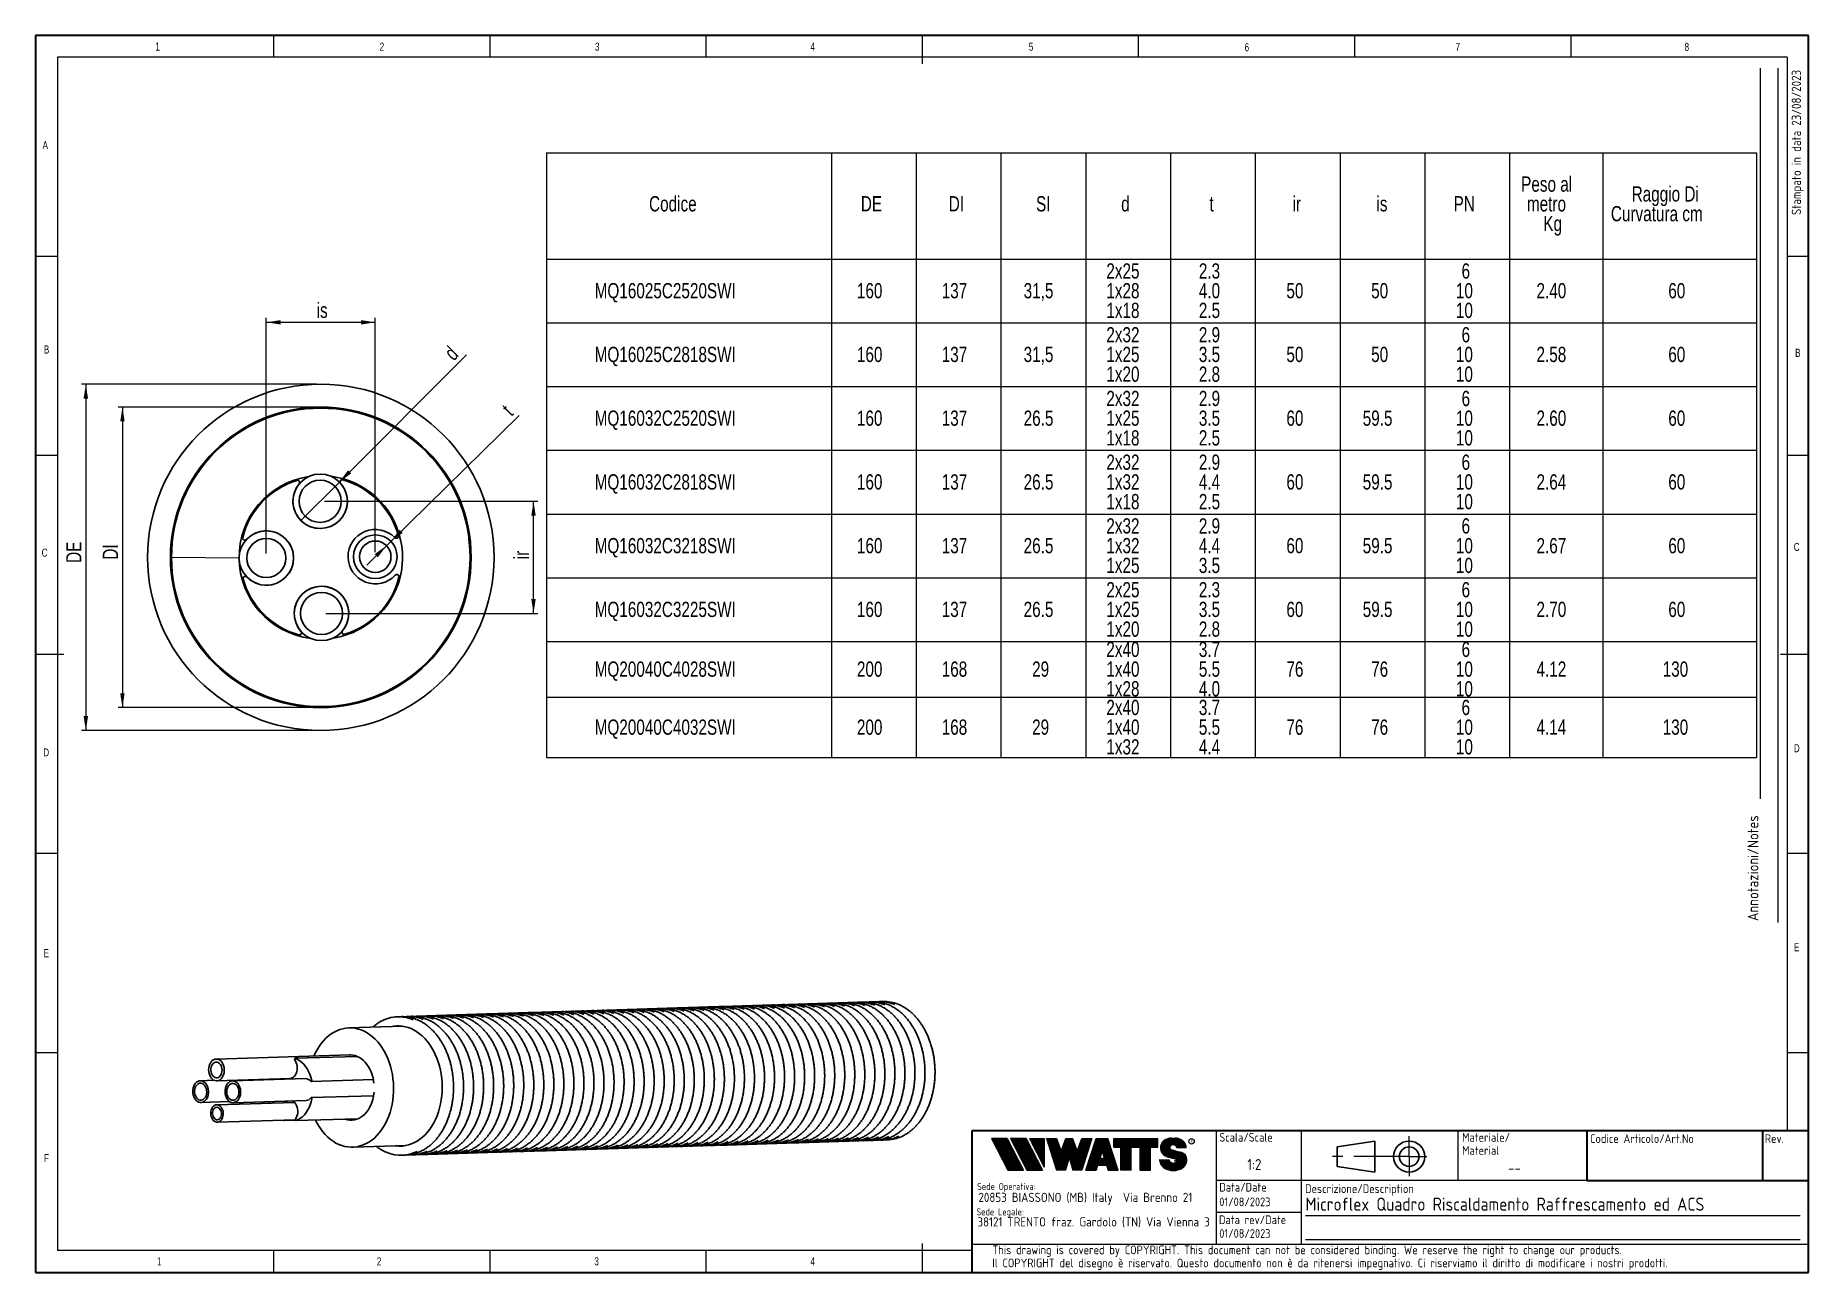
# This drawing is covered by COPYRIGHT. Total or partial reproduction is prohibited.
# Model space of a CAD drawing. Header units: millimetres. Extents: x 6 to 413, y 7 to 291.
import ezdxf

# ---------------------------------------------------------------- set-up
doc = ezdxf.new("R2010")
doc.units = ezdxf.units.MM
doc.linetypes.add('CENTERX2', pattern=[20.32, 12.7, -2.54, 2.54, -2.54])
doc.styles.add('SLDTEXTSTYLE0', font='ISOCP3', dxfattribs={"width": 0.96})
doc.styles.add('SLDTEXTSTYLE1', font='TXT', dxfattribs={"width": 0.605})
doc.styles.add('SLDTEXTSTYLE2', font='TXT', dxfattribs={"width": 0.75})
doc.dimstyles.new('SLDDIMSTYLE0', dxfattribs={"dimtxt": 3.5, "dimasz": 3.302, "dimexe": 0, "dimexo": 0.0625, "dimgap": 0.875, "dimtad": 1, "dimlfac": 2, "dimrnd": 1e-09, "dimzin": 12, "dimdsep": 46, "dimtxsty": 'SLDTEXTSTYLE2', "dimsah": 1, "dimcen": 0.09, "dimadec": 0, "dimazin": 3, "dimtfac": 1, "dimtofl": 0, "dimtmove": 0, "dimatfit": 3, "dimfxl": 1, "dimfrac": 2, "dimtolj": 1, "dimtzin": 12, "dimarcsym": 0})
doc.dimstyles.new('SLDDIMSTYLE1', dxfattribs={"dimtxt": 3.5, "dimasz": 3.302, "dimexe": 0, "dimexo": 0.0625, "dimgap": 0.875, "dimtad": 1, "dimlfac": 2, "dimrnd": 1e-09, "dimzin": 12, "dimdsep": 46, "dimtxsty": 'SLDTEXTSTYLE2', "dimblk1": 'NONE', "dimsah": 1, "dimcen": 0, "dimadec": 0, "dimazin": 3, "dimtfac": 1, "dimtmove": 0, "dimatfit": 3, "dimldrblk": 'NONE', "dimfxl": 1, "dimfrac": 2, "dimtolj": 1, "dimtzin": 12, "dimarcsym": 0})
doc.dimstyles.new('SLDDIMSTYLE2', dxfattribs={"dimtxt": 3.5, "dimasz": 3.302, "dimexe": 0, "dimexo": 0.0625, "dimgap": 0.875, "dimtad": 1, "dimlfac": 2, "dimrnd": 1e-09, "dimzin": 12, "dimdsep": 46, "dimtxsty": 'SLDTEXTSTYLE2', "dimsah": 1, "dimcen": 0.09, "dimadec": 0, "dimazin": 3, "dimtfac": 1, "dimtmove": 0, "dimatfit": 0, "dimfxl": 1, "dimfrac": 2, "dimtolj": 1, "dimtzin": 12, "dimarcsym": 0})

msp = doc.modelspace()

# ---------------------------------------------------------------- texts
at = {"color": 7, "linetype": 'Continuous', "lineweight": 0}
for s, insert, char_height, attachment_point, style in [('1', (33.7775, 289.5294), 1.9, 1, 'SLDTEXTSTYLE2'), ('2', (85.2374, 289.4501), 1.8521, 1, 'SLDTEXTSTYLE2'), ('3', (134.6397, 289.4501), 1.8521, 1, 'SLDTEXTSTYLE2'), ('4', (184.0584, 289.4501), 1.8521, 1, 'SLDTEXTSTYLE2'), ('5', (234.1671, 289.4501), 1.8521, 1, 'SLDTEXTSTYLE2'), ('6', (283.6838, 289.3152), 1.8521, 1, 'SLDTEXTSTYLE2'), ('7', (332.0837, 289.4), 1.8521, 1, 'SLDTEXTSTYLE2'), ('8', (384.6227, 289.4), 1.8521, 1, 'SLDTEXTSTYLE2'), ('A', (7.9135, 266.8624), 1.8521, 1, 'SLDTEXTSTYLE2'), ('B', (8.204, 219.9411), 1.8521, 1, 'SLDTEXTSTYLE2'), ('B', (409.9821, 219.1716), 1.8521, 1, 'SLDTEXTSTYLE2'), ('C', (7.6941, 173.2923), 1.8521, 1, 'SLDTEXTSTYLE2'), ('C', (409.6707, 174.6166), 1.8521, 1, 'SLDTEXTSTYLE2'), ('D', (8.0647, 127.4357), 1.8521, 1, 'SLDTEXTSTYLE2'), ('D', (409.6944, 128.4006), 1.8521, 1, 'SLDTEXTSTYLE2'), ('E', (409.6944, 82.7006), 1.8521, 1, 'SLDTEXTSTYLE2'), ('E', (8.138, 81.3553), 1.8521, 1, 'SLDTEXTSTYLE2'), ('Scala/Scale', (277.8773, 39.1525), 2, 1, 'SLDTEXTSTYLE0'), ('Codice Articolo/Art.No', (362.9397, 38.8524), 2, 1, 'SLDTEXTSTYLE0'), ('Rev.', (403.0361, 38.8524), 2, 1, 'SLDTEXTSTYLE0'), ('F', (8.2247, 34.3267), 1.8521, 1, 'SLDTEXTSTYLE2'), ('1:2', (285.9172, 33.161), 2.5, 2, 'SLDTEXTSTYLE0'), ('--', (347.0729, 32.364), 2.5, 3, 'SLDTEXTSTYLE0'), ('Data/Date', (277.8719, 27.7001), 2, 1, 'SLDTEXTSTYLE0'), ('Descrizione/Description', (297.5529, 27.3645), 2, 1, 'SLDTEXTSTYLE0'), ('01/08/2023', (277.8719, 24.3374), 2, 1, 'SLDTEXTSTYLE0'), ('Microflex Quadro Riscaldamento Raffrescamento ed ACS', (297.6405, 24.3149), 3, 1, 'SLDTEXTSTYLE0'), ('Data rev/Date', (277.8019, 20.2244), 2, 1, 'SLDTEXTSTYLE0'), ('01/08/2023', (277.8719, 17.0746), 2, 1, 'SLDTEXTSTYLE0'), ('1', (34.1506, 10.6063), 1.8521, 1, 'SLDTEXTSTYLE2'), ('2', (84.5965, 10.6063), 1.8521, 1, 'SLDTEXTSTYLE2'), ('3', (134.4972, 10.6063), 1.8521, 1, 'SLDTEXTSTYLE2'), ('4', (184.0691, 10.6063), 1.8521, 1, 'SLDTEXTSTYLE2')]:
    msp.add_mtext(s, dxfattribs=dict(at, insert=insert, char_height=char_height, attachment_point=attachment_point, style=style))
at = {"color": 7, "linetype": 'Continuous', "lineweight": 0, "rotation": 90, "style": 'SLDTEXTSTYLE0'}
for s, insert, char_height, attachment_point in [('Stampato in data 23/08/2023', (409.2095, 283.1938), 2.116667, 3), ('Annotazioni/Notes', (399.0717, 87.8106), 2.5, 1)]:
    msp.add_mtext(s, dxfattribs=dict(at, insert=insert, char_height=char_height, attachment_point=attachment_point))

# ---------------------------------------------------------------- blocks, each defined once
blk = doc.blocks.new('SW_NOTE_0')
at = {"color": 0, "linetype": 'Continuous', "lineweight": 0, "insert": (0, 2.05), "char_height": 1.5875, "attachment_point": 1, "style": 'SLDTEXTSTYLE0'}
blk.add_mtext('Sede Legale:', dxfattribs=at)
blk = doc.blocks.new('SW_NOTE_0_1')
at = {"color": 0, "linetype": 'Continuous', "lineweight": 0, "insert": (0, 2.05), "char_height": 1.5875, "attachment_point": 1, "style": 'SLDTEXTSTYLE0'}
blk.add_mtext('Sede Operativa:', dxfattribs=at)
blk = doc.blocks.new('SW_NOTE_0_2')
at = {"color": 0, "linetype": 'Continuous', "lineweight": 0, "insert": (0, 2.73), "char_height": 2.1167, "attachment_point": 1, "style": 'SLDTEXTSTYLE0'}
blk.add_mtext('20853 BIASSONO (MB) Italy  Via Brenno 21', dxfattribs=at)
blk = doc.blocks.new('SW_NOTE_0_3')
at = {"color": 0, "linetype": 'Continuous', "lineweight": 0, "insert": (0, 0.77), "char_height": 0.6, "attachment_point": 1, "style": 'SLDTEXTSTYLE1'}
blk.add_mtext('R', dxfattribs=at)
blk = doc.blocks.new('SW_NOTE_0_4')
at = {"color": 0, "linetype": 'Continuous', "lineweight": 0, "insert": (0.86, 2.73), "char_height": 2.1167, "attachment_point": 1, "style": 'SLDTEXTSTYLE0'}
blk.add_mtext('38121 TRENTO fraz. Gardolo (TN) Via Vienna 3', dxfattribs=at)
blk = doc.blocks.new('Blocco3')
at = {"linetype": 'Continuous'}
h = blk.add_hatch(dxfattribs=at)
h.set_pattern_fill('NET', color=8, scale=0.0625, angle=45, style=0)
h.paths.add_polyline_path([(11.05, 14.16), (7.31, 21.38), (3.69, 21.38), (7.43, 14.16)], flags=0)
h = blk.add_hatch(dxfattribs=at)
h.set_pattern_fill('NET', color=8, scale=0.0625, angle=45, style=0)
h.paths.add_polyline_path([(15.39, 14.16), (11.65, 21.38), (8.03, 21.38), (11.77, 14.16)], flags=0)
h = blk.add_hatch(dxfattribs=at)
h.set_pattern_fill('NET', color=8, scale=0.0625, angle=45, style=0)
h.paths.add_polyline_path([(12.38, 21.38), (12.37, 21.38), (15.78, 14.86), (15.78, 21.38)], flags=0)
h = blk.add_hatch(dxfattribs=at)
h.set_pattern_fill('NET', color=8, scale=0.0625, angle=45, style=0)
h.paths.add_polyline_path([(18.58, 14.17), (20.63, 14.17), (21.51, 17.09), (22.38, 14.18), (22.38, 14.17), (24.43, 14.17), (26.74, 21.38), (24.43, 21.38), (23.37, 18.54), (22.3, 21.38), (20.71, 21.38), (19.65, 18.54), (18.59, 21.36), (18.57, 21.38), (16.27, 21.38)], flags=0)
h = blk.add_hatch(dxfattribs=at)
h.set_pattern_fill('NET', color=8, scale=0.0625, angle=45, style=0)
h.paths.add_polyline_path([(28.01, 15.27), (30.07, 15.27), (30.42, 14.17), (32.72, 14.17), (30.38, 21.38), (27.7, 21.38), (25.36, 14.17), (27.66, 14.17)], flags=0)
h.paths.add_polyline_path([(29.55, 16.9), (28.53, 16.9), (29.04, 18.53)], flags=0)
h = blk.add_hatch(dxfattribs=at)
h.set_pattern_fill('NET', color=8, scale=0.0625, angle=45, style=0)
h.paths.add_polyline_path([(40.18, 14.19), (40.18, 19.44), (41.81, 19.44), (41.81, 21.38), (31.72, 21.38), (31.72, 19.44), (33.35, 19.44), (33.35, 14.17), (35.74, 14.17), (35.74, 19.44), (37.79, 19.44), (37.79, 14.17), (40.17, 14.17)], flags=0)
h = blk.add_hatch(dxfattribs=at)
h.set_pattern_fill('NET', color=8, scale=0.0625, angle=45, style=0)
edge = h.paths.add_edge_path(flags=0)
edge.add_arc((45.06, 16.51), 0.596, 186.5198, 199.3039, ccw=False)
edge.add_arc((45.04, 16.51), 0.579, 180.0155, 186.5312, ccw=False)
edge.add_line((44.47, 16.51), (42.26, 16.51))
edge.add_arc((44.19, 16.51), 1.93, 180.0147, 186.4124)
edge.add_arc((44.24, 16.52), 1.98, 186.4018, 198.9766)
edge.add_arc((44.39, 16.57), 2.14, 198.9684, 210.8849)
edge.add_arc((44.61, 16.7), 2.4, 210.878, 221.9135)
edge.add_arc((44.85, 16.92), 2.73, 221.9082, 232.0311)
edge.add_arc((45.08, 17.2), 3.09, 232.0272, 241.3356)
edge.add_arc((45.25, 17.51), 3.44, 241.3327, 249.9896)
edge.add_arc((45.35, 17.79), 3.73, 249.9874, 258.1786)
edge.add_arc((45.39, 17.98), 3.93, 258.1768, 266.0906)
edge.add_arc((45.39, 18.05), 4, 266.0891, 273.9109)
edge.add_arc((45.4, 17.98), 3.93, 273.9096, 281.823)
edge.add_arc((45.44, 17.79), 3.73, 281.8219, 290.0121)
edge.add_arc((45.54, 17.51), 3.44, 290.0112, 298.6665)
edge.add_arc((45.71, 17.2), 3.09, 298.6656, 307.9716)
edge.add_arc((45.93, 16.92), 2.73, 307.9706, 318.0901)
edge.add_arc((46.17, 16.7), 2.4, 318.0886, 329.1199)
edge.add_arc((46.39, 16.57), 2.14, 329.1172, 341.0295)
edge.add_arc((46.55, 16.52), 1.98, 341.0247, 353.5968)
edge.add_arc((46.6, 16.51), 1.93, 353.5874, 356.7846)
edge.add_arc((46.61, 16.51), 1.92, 356.7845, 359.9994)
edge.add_arc((46.73, 16.51), 1.8, 0, 74.2203)
edge.add_line((47.22, 18.24), (44.83, 18.92))
edge.add_arc((44.93, 19.3), 0.391, 172.7087, 254.2203, ccw=False)
edge.add_arc((45.13, 19.28), 0.588, 162.1656, 174.006, ccw=False)
edge.add_arc((45.16, 19.27), 0.621, 150.7625, 162.17, ccw=False)
edge.add_arc((45.21, 19.25), 0.673, 139.9607, 150.7656, ccw=False)
edge.add_arc((45.26, 19.21), 0.738, 129.8124, 139.9629, ccw=False)
edge.add_arc((45.3, 19.15), 0.809, 120.2755, 129.814, ccw=False)
edge.add_arc((45.34, 19.09), 0.878, 111.248, 120.2769, ccw=False)
edge.add_arc((45.36, 19.04), 0.935, 102.5962, 111.2494, ccw=False)
edge.add_arc((45.36, 19), 0.973, 94.1727, 102.5976, ccw=False)
edge.add_arc((45.37, 18.99), 0.987, 85.8257, 94.1743, ccw=False)
edge.add_arc((45.37, 19), 0.973, 77.4022, 85.8275, ccw=False)
edge.add_arc((45.37, 19.04), 0.935, 68.7502, 77.4042, ccw=False)
edge.add_arc((45.4, 19.09), 0.878, 59.7224, 68.7527, ccw=False)
edge.add_arc((45.43, 19.15), 0.809, 50.185, 59.7255, ccw=False)
edge.add_arc((45.48, 19.21), 0.738, 40.0359, 50.1889, ccw=False)
edge.add_arc((45.53, 19.25), 0.673, 29.233, 40.0407, ccw=False)
edge.add_arc((45.57, 19.27), 0.621, 17.8287, 29.2388, ccw=False)
edge.add_arc((45.6, 19.28), 0.588, 5.9932, 17.8352, ccw=False)
edge.add_arc((45.61, 19.28), 0.578, 0.012, 6.0015, ccw=False)
edge.add_line((46.19, 19.28), (48.35, 19.28))
edge.add_arc((46.39, 19.28), 1.96, 0.0004, 2.836)
edge.add_arc((46.38, 19.28), 1.97, 2.8359, 5.6594)
edge.add_arc((46.36, 19.28), 1.99, 5.6531, 16.8731)
edge.add_arc((46.29, 19.26), 2.06, 16.8691, 27.8236)
edge.add_arc((46.19, 19.21), 2.17, 27.8204, 38.3929)
edge.add_arc((46.08, 19.12), 2.31, 38.3903, 48.5305)
edge.add_arc((45.98, 19.01), 2.46, 48.5283, 58.2469)
edge.add_arc((45.91, 18.89), 2.6, 58.2449, 67.599)
edge.add_arc((45.86, 18.78), 2.72, 67.5972, 76.6745)
edge.add_arc((45.84, 18.7), 2.8, 76.6726, 85.5782)
edge.add_arc((45.84, 18.67), 2.83, 85.5755, 89.9952)
edge.add_line((45.84, 21.5), (44.94, 21.5))
edge.add_arc((44.94, 18.67), 2.83, 90.0048, 94.4245)
edge.add_arc((44.94, 18.7), 2.8, 94.4218, 103.3274)
edge.add_arc((44.92, 18.78), 2.72, 103.3255, 112.4028)
edge.add_arc((44.88, 18.89), 2.6, 112.401, 121.7551)
edge.add_arc((44.8, 19.01), 2.46, 121.7531, 131.4717)
edge.add_arc((44.7, 19.12), 2.31, 131.4695, 141.6097)
edge.add_arc((44.59, 19.21), 2.17, 141.6071, 152.1796)
edge.add_arc((44.5, 19.26), 2.06, 152.1764, 163.1309)
edge.add_arc((44.43, 19.28), 1.99, 163.1269, 174.3469)
edge.add_arc((44.57, 19.28), 2.14, 174.5695, 255)
edge.add_line((44.02, 17.21), (45.85, 16.72))
edge.add_arc((45.73, 16.27), 0.464, -75.4769, 75, ccw=False)
edge.add_arc((45.46, 16.94), 1.18, 281.6144, 289.1927, ccw=False)
edge.add_arc((45.44, 17), 1.24, 273.8399, 281.6169, ccw=False)
edge.add_arc((45.44, 17.02), 1.27, 266.159, 273.841, ccw=False)
edge.add_arc((45.44, 17), 1.24, 258.3828, 266.1603, ccw=False)
edge.add_arc((45.43, 16.94), 1.18, 250.3186, 258.3845, ccw=False)
edge.add_arc((45.39, 16.84), 1.08, 241.768, 250.3207, ccw=False)
edge.add_arc((45.34, 16.74), 0.962, 232.5317, 241.7709, ccw=False)
edge.add_arc((45.26, 16.65), 0.842, 222.429, 232.5356, ccw=False)
edge.add_arc((45.18, 16.57), 0.734, 211.3431, 222.4344, ccw=False)
edge.add_arc((45.11, 16.53), 0.649, 199.2951, 211.3502, ccw=False)
at = {"color": 7, "linetype": 'Continuous', "lineweight": 18}
for p, q in [((3.69, 21.38), (7.43, 14.16)), ((7.31, 21.38), (3.69, 21.38)), ((7.31, 21.38), (11.05, 14.16)), ((8.03, 21.38), (11.77, 14.16)), ((11.65, 21.38), (8.03, 21.38)), ((11.65, 21.38), (15.39, 14.16)), ((12.37, 21.38), (12.38, 21.38)), ((12.37, 21.38), (15.78, 21.38)), ((12.37, 21.38), (15.78, 14.86)), ((15.78, 21.38), (15.78, 14.86)), ((16.27, 21.38), (18.58, 21.38)), ((16.27, 21.38), (18.58, 14.17)), ((18.59, 21.36), (18.57, 21.38)), ((18.58, 21.38), (19.65, 18.54)), ((19.65, 18.54), (20.71, 21.38)), ((20.71, 21.38), (22.3, 21.38)), ((22.3, 21.38), (23.37, 18.54)), ((23.37, 18.54), (24.43, 21.38)), ((24.43, 21.38), (26.74, 21.38)), ((26.74, 21.38), (24.43, 14.17)), ((25.36, 14.17), (27.7, 21.38)), ((27.7, 21.38), (30.38, 21.38)), ((32.72, 14.17), (30.38, 21.38)), ((31.72, 21.38), (41.81, 21.38)), ((31.72, 19.44), (31.72, 21.38)), ((41.81, 19.44), (41.81, 21.38)), ((43, 20.68), (43.14, 20.83)), ((44.94, 21.5), (45.84, 21.5)), ((21.51, 17.09), (20.63, 14.17)), ((21.51, 17.09), (22.38, 14.17)), ((29.04, 18.53), (28.53, 16.9)), ((28.53, 16.9), (29.55, 16.9)), ((29.04, 18.53), (29.55, 16.9)), ((31.72, 19.44), (33.35, 19.44)), ((33.35, 14.17), (33.35, 19.44)), ((35.74, 14.17), (35.74, 19.44)), ((35.74, 19.44), (37.79, 19.44)), ((37.79, 14.17), (37.79, 19.44)), ((40.18, 14.17), (40.18, 19.44)), ((40.18, 19.44), (41.81, 19.44)), ((42.26, 16.51), (44.47, 16.51)), ((44.02, 17.21), (45.85, 16.72)), ((44.83, 18.92), (47.22, 18.24)), ((48.35, 19.28), (46.19, 19.28)), ((7.43, 14.16), (11.05, 14.16)), ((11.77, 14.16), (15.39, 14.16)), ((20.63, 14.17), (18.58, 14.17)), ((22.38, 14.17), (22.38, 14.18)), ((24.43, 14.17), (22.38, 14.17)), ((25.36, 14.17), (27.66, 14.17)), ((28.01, 15.27), (27.66, 14.17)), ((28.01, 15.27), (30.07, 15.27)), ((30.07, 15.27), (30.42, 14.17)), ((30.42, 14.17), (32.72, 14.17)), ((35.74, 14.17), (33.35, 14.17)), ((37.79, 14.17), (40.18, 14.17)), ((40.17, 14.17), (40.18, 14.19))]:
    blk.add_line(p, q, dxfattribs=at)
blk.add_circle((49.58, 20.78), 0.63, dxfattribs=at)
for centre, radius, start, end in [((44.59, 19.21), 2.17, 141.6071, 152.1796), ((44.7, 19.12), 2.31, 131.4695, 141.6097), ((44.8, 19.01), 2.46, 121.7531, 131.4717), ((44.88, 18.89), 2.6, 112.401, 121.7551), ((44.92, 18.78), 2.72, 103.3255, 112.4028), ((44.94, 18.7), 2.8, 94.4218, 103.3274), ((44.94, 18.67), 2.83, 90.0048, 94.4245), ((45.84, 18.67), 2.83, 85.5755, 89.9952), ((45.84, 18.7), 2.8, 76.6726, 85.5782), ((45.86, 18.78), 2.72, 67.5972, 76.6745), ((45.91, 18.89), 2.6, 58.2449, 67.599), ((45.98, 19.01), 2.46, 48.5283, 58.2469), ((46.08, 19.12), 2.31, 38.3903, 48.5305), ((46.19, 19.21), 2.17, 27.8204, 38.3929), ((44.19, 16.51), 1.93, 180.0147, 186.4124), ((44.24, 16.52), 1.98, 186.4018, 198.9766), ((44.57, 19.28), 2.14, 174.5695, 255), ((44.43, 19.28), 1.99, 163.1269, 174.3469), ((44.5, 19.26), 2.06, 152.1764, 163.1309), ((45.04, 16.51), 0.579, 180.0155, 186.5312), ((45.06, 16.51), 0.596, 186.5198, 199.3039), ((45.11, 16.53), 0.649, 199.2951, 211.3502), ((45.13, 19.28), 0.588, 162.1656, 174.006), ((44.93, 19.3), 0.391, 172.7087, 254.2203), ((45.16, 19.27), 0.621, 150.7625, 162.17), ((45.21, 19.25), 0.673, 139.9607, 150.7656), ((45.26, 19.21), 0.738, 129.8124, 139.9629), ((45.3, 19.15), 0.809, 120.2755, 129.814), ((45.34, 19.09), 0.878, 111.248, 120.2769), ((45.36, 19.04), 0.935, 102.5962, 111.2494), ((45.36, 19), 0.973, 94.1727, 102.5976), ((45.37, 18.99), 0.987, 85.8257, 94.1743), ((45.37, 19), 0.973, 77.4022, 85.8275), ((45.37, 19.04), 0.935, 68.7502, 77.4042), ((45.4, 19.09), 0.878, 59.7224, 68.7527), ((45.43, 19.15), 0.809, 50.185, 59.7255), ((45.73, 16.27), 0.464, 284.5231, 75), ((45.48, 19.21), 0.738, 40.0359, 50.1889), ((45.53, 19.25), 0.673, 29.233, 40.0407), ((45.57, 19.27), 0.621, 17.8287, 29.2388), ((45.6, 19.28), 0.588, 5.9932, 17.8352), ((45.61, 19.28), 0.578, 0.012, 6.0015), ((46.73, 16.51), 1.8, 0, 74.2203), ((46.29, 19.26), 2.06, 16.8691, 27.8236), ((46.36, 19.28), 1.99, 5.6531, 16.8731), ((46.38, 19.28), 1.97, 2.8359, 5.6594), ((46.39, 19.28), 1.96, 0.0004, 2.836), ((46.55, 16.52), 1.98, 341.0247, 353.5968), ((46.61, 16.51), 1.92, 356.7845, 359.9994), ((46.6, 16.51), 1.93, 353.5874, 356.7846), ((44.39, 16.57), 2.14, 198.9684, 210.8849), ((44.61, 16.7), 2.4, 210.878, 221.9135), ((44.85, 16.92), 2.73, 221.9082, 232.0311), ((45.08, 17.2), 3.09, 232.0272, 241.3356), ((45.25, 17.51), 3.44, 241.3327, 249.9896), ((45.35, 17.79), 3.73, 249.9874, 258.1786), ((45.18, 16.57), 0.734, 211.3431, 222.4344), ((45.39, 17.98), 3.93, 258.1768, 266.0906), ((45.26, 16.65), 0.842, 222.429, 232.5356), ((45.34, 16.74), 0.962, 232.5317, 241.7709), ((45.39, 16.84), 1.08, 241.768, 250.3207), ((45.43, 16.94), 1.18, 250.3186, 258.3845), ((45.39, 18.05), 4, 266.0891, 273.9109), ((45.44, 17), 1.24, 258.3828, 266.1603), ((45.44, 17.02), 1.27, 266.159, 273.841), ((45.44, 17), 1.24, 273.8399, 281.6169), ((45.4, 17.98), 3.93, 273.9096, 281.823), ((45.46, 16.94), 1.18, 281.6144, 289.1927), ((45.45, 16.94), 1.18, 289.1924, 289.6799), ((45.49, 16.84), 1.08, 289.6768, 292.8868), ((45.49, 16.84), 1.08, 292.8885, 296.1017), ((45.44, 17.79), 3.73, 281.8219, 290.0121), ((45.54, 17.51), 3.44, 290.0112, 298.6665), ((45.71, 17.2), 3.09, 298.6656, 307.9716), ((45.93, 16.92), 2.73, 307.9706, 318.0901), ((46.17, 16.7), 2.4, 318.0886, 329.1199), ((46.39, 16.57), 2.14, 329.1172, 341.0295)]:
    blk.add_arc(centre, radius, start, end, dxfattribs=at)
at = {"color": 7, "linetype": 'Continuous', "lineweight": 0}
for name, p in [('SW_NOTE_0_3', (49.39, 20.35)), ('SW_NOTE_0_1', (0.39, 9.14)), ('SW_NOTE_0_2', (0.69, 6.23)), ('SW_NOTE_0', (0.23, 3.32)), ('SW_NOTE_0_4', (-0.4, 0.61))]:
    blk.add_blockref(name, p, dxfattribs=at)
blk = doc.blocks.new('SW_NOTE_0_5')
at = {"color": 0, "linetype": 'Continuous', "lineweight": 0, "char_height": 2, "attachment_point": 1, "style": 'SLDTEXTSTYLE0'}
for s, insert in [('Materiale/', (0, 2.58)), ('Material', (0, -0.42))]:
    blk.add_mtext(s, dxfattribs=dict(at, insert=insert))
blk = doc.blocks.new('SW_NOTE_0_7')
at = {"color": 0, "linetype": 'Continuous', "lineweight": 0, "char_height": 2, "attachment_point": 1, "style": 'SLDTEXTSTYLE0'}
for s, insert in [('This drawing is covered by COPYRIGHT. This document can not be considered binding. We reserve the right to change our products.', (0, 2.58)), ('Il COPYRIGHT del disegno è riservato. Questo documento non è da ritenersi impegnativo. Ci riserviamo il diritto di modificare i nostri prodotti.', (0, -0.42))]:
    blk.add_mtext(s, dxfattribs=dict(at, insert=insert))
blk = doc.blocks.new('SW_TABLEANNOTATION_0')
at = {"color": 0, "linetype": 'Continuous', "lineweight": 18}
for p, q in [((0, 0), (0, -24.39)), ((0, 0), (65.38, 0)), ((65.38, 0), (65.38, -24.39)), ((65.38, 0), (84.83, 0)), ((84.83, 0), (84.83, -24.39)), ((84.83, 0), (104.27, 0)), ((104.27, 0), (104.27, -24.39)), ((104.27, 0), (123.72, 0)), ((123.72, 0), (123.72, -24.39)), ((123.72, 0), (143.17, 0)), ((143.17, 0), (143.17, -24.39)), ((143.17, 0), (162.61, 0)), ((162.61, 0), (162.61, -24.39)), ((162.61, 0), (182.06, 0)), ((182.06, 0), (182.06, -24.39)), ((182.06, 0), (201.51, 0)), ((201.51, 0), (201.51, -24.39)), ((201.51, 0), (220.95, 0)), ((220.95, 0), (220.95, -24.39)), ((220.95, 0), (242.35, 0)), ((242.35, 0), (242.35, -24.39)), ((242.35, 0), (277.57, 0)), ((277.57, 0), (277.57, -24.39)), ((0, -24.39), (0, -39.02)), ((0, -24.39), (65.38, -24.39)), ((65.38, -24.39), (65.38, -39.02)), ((65.38, -24.39), (84.83, -24.39)), ((84.83, -24.39), (84.83, -39.02)), ((84.83, -24.39), (104.27, -24.39)), ((104.27, -24.39), (104.27, -39.02)), ((104.27, -24.39), (123.72, -24.39)), ((123.72, -24.39), (123.72, -39.02)), ((123.72, -24.39), (143.17, -24.39)), ((143.17, -24.39), (143.17, -39.02)), ((143.17, -24.39), (162.61, -24.39)), ((162.61, -24.39), (162.61, -39.02)), ((162.61, -24.39), (182.06, -24.39)), ((182.06, -24.39), (182.06, -39.02)), ((182.06, -24.39), (201.51, -24.39)), ((201.51, -24.39), (201.51, -39.02)), ((201.51, -24.39), (220.95, -24.39)), ((220.95, -24.39), (220.95, -39.02)), ((220.95, -24.39), (242.35, -24.39)), ((242.35, -24.39), (242.35, -39.02)), ((242.35, -24.39), (277.57, -24.39)), ((277.57, -24.39), (277.57, -39.02)), ((0, -39.02), (0, -53.65)), ((0, -39.02), (65.38, -39.02)), ((65.38, -39.02), (65.38, -53.65)), ((65.38, -39.02), (84.83, -39.02)), ((84.83, -39.02), (84.83, -53.65)), ((84.83, -39.02), (104.27, -39.02)), ((104.27, -39.02), (104.27, -53.65)), ((104.27, -39.02), (123.72, -39.02)), ((123.72, -39.02), (123.72, -53.65)), ((123.72, -39.02), (143.17, -39.02)), ((143.17, -39.02), (143.17, -53.65)), ((143.17, -39.02), (162.61, -39.02)), ((162.61, -39.02), (162.61, -53.65)), ((162.61, -39.02), (182.06, -39.02)), ((182.06, -39.02), (182.06, -53.65)), ((182.06, -39.02), (201.51, -39.02)), ((201.51, -39.02), (201.51, -53.65)), ((201.51, -39.02), (220.95, -39.02)), ((220.95, -39.02), (220.95, -53.65)), ((220.95, -39.02), (242.35, -39.02)), ((242.35, -39.02), (242.35, -53.65)), ((242.35, -39.02), (277.57, -39.02)), ((277.57, -39.02), (277.57, -53.65)), ((0, -53.65), (0, -68.29)), ((0, -53.65), (65.38, -53.65)), ((65.38, -53.65), (65.38, -68.29)), ((65.38, -53.65), (84.83, -53.65)), ((84.83, -53.65), (84.83, -68.29)), ((84.83, -53.65), (104.27, -53.65)), ((104.27, -53.65), (104.27, -68.29)), ((104.27, -53.65), (123.72, -53.65)), ((123.72, -53.65), (123.72, -68.29)), ((123.72, -53.65), (143.17, -53.65)), ((143.17, -53.65), (143.17, -68.29)), ((143.17, -53.65), (162.61, -53.65)), ((162.61, -53.65), (162.61, -68.29)), ((162.61, -53.65), (182.06, -53.65)), ((182.06, -53.65), (182.06, -68.29)), ((182.06, -53.65), (201.51, -53.65)), ((201.51, -53.65), (201.51, -68.29)), ((201.51, -53.65), (220.95, -53.65)), ((220.95, -53.65), (220.95, -68.29)), ((220.95, -53.65), (242.35, -53.65)), ((242.35, -53.65), (242.35, -68.29)), ((242.35, -53.65), (277.57, -53.65)), ((277.57, -53.65), (277.57, -68.29)), ((0, -68.29), (0, -82.92)), ((0, -68.29), (65.38, -68.29)), ((65.38, -68.29), (65.38, -82.92)), ((65.38, -68.29), (84.83, -68.29)), ((84.83, -68.29), (84.83, -82.92)), ((84.83, -68.29), (104.27, -68.29)), ((104.27, -68.29), (104.27, -82.92)), ((104.27, -68.29), (123.72, -68.29)), ((123.72, -68.29), (123.72, -82.92)), ((123.72, -68.29), (143.17, -68.29)), ((143.17, -68.29), (143.17, -82.92)), ((143.17, -68.29), (162.61, -68.29)), ((162.61, -68.29), (162.61, -82.92)), ((162.61, -68.29), (182.06, -68.29)), ((182.06, -68.29), (182.06, -82.92)), ((182.06, -68.29), (201.51, -68.29)), ((201.51, -68.29), (201.51, -82.92)), ((201.51, -68.29), (220.95, -68.29)), ((220.95, -68.29), (220.95, -82.92)), ((220.95, -68.29), (242.35, -68.29)), ((242.35, -68.29), (242.35, -82.92)), ((242.35, -68.29), (277.57, -68.29)), ((277.57, -68.29), (277.57, -82.92)), ((0, -82.92), (0, -97.55)), ((0, -82.92), (65.38, -82.92)), ((65.38, -82.92), (65.38, -97.55)), ((65.38, -82.92), (84.83, -82.92)), ((84.83, -82.92), (84.83, -97.55)), ((84.83, -82.92), (104.27, -82.92)), ((104.27, -82.92), (104.27, -97.55)), ((104.27, -82.92), (123.72, -82.92)), ((123.72, -82.92), (123.72, -97.55)), ((123.72, -82.92), (143.17, -82.92)), ((143.17, -82.92), (143.17, -97.55)), ((143.17, -82.92), (162.61, -82.92)), ((162.61, -82.92), (162.61, -97.55)), ((162.61, -82.92), (182.06, -82.92)), ((182.06, -82.92), (182.06, -97.55)), ((182.06, -82.92), (201.51, -82.92)), ((201.51, -82.92), (201.51, -97.55)), ((201.51, -82.92), (220.95, -82.92)), ((220.95, -82.92), (220.95, -97.55)), ((220.95, -82.92), (242.35, -82.92)), ((242.35, -82.92), (242.35, -97.55)), ((242.35, -82.92), (277.57, -82.92)), ((277.57, -82.92), (277.57, -97.55)), ((0, -97.55), (0, -112.19)), ((0, -97.55), (65.38, -97.55)), ((65.38, -97.55), (65.38, -112.19)), ((65.38, -97.55), (84.83, -97.55)), ((84.83, -97.55), (84.83, -112.19)), ((84.83, -97.55), (104.27, -97.55)), ((104.27, -97.55), (104.27, -112.19)), ((104.27, -97.55), (123.72, -97.55)), ((123.72, -97.55), (123.72, -112.19)), ((123.72, -97.55), (143.17, -97.55)), ((143.17, -97.55), (143.17, -112.19)), ((143.17, -97.55), (162.61, -97.55)), ((162.61, -97.55), (162.61, -112.19)), ((162.61, -97.55), (182.06, -97.55)), ((182.06, -97.55), (182.06, -112.19)), ((182.06, -97.55), (201.51, -97.55)), ((201.51, -97.55), (201.51, -112.19)), ((201.51, -97.55), (220.95, -97.55)), ((220.95, -97.55), (220.95, -112.19)), ((220.95, -97.55), (242.35, -97.55)), ((242.35, -97.55), (242.35, -112.19)), ((242.35, -97.55), (277.57, -97.55)), ((277.57, -97.55), (277.57, -112.19)), ((0, -112.19), (0, -124.96)), ((0, -112.19), (65.38, -112.19)), ((65.38, -112.19), (65.38, -124.96)), ((65.38, -112.19), (84.83, -112.19)), ((84.83, -112.19), (84.83, -124.96)), ((84.83, -112.19), (104.27, -112.19)), ((104.27, -112.19), (104.27, -124.96)), ((104.27, -112.19), (123.72, -112.19)), ((123.72, -112.19), (123.72, -124.96)), ((123.72, -112.19), (143.17, -112.19)), ((143.17, -112.19), (143.17, -124.96)), ((143.17, -112.19), (162.61, -112.19)), ((162.61, -112.19), (162.61, -124.96)), ((162.61, -112.19), (182.06, -112.19)), ((182.06, -112.19), (182.06, -124.96)), ((182.06, -112.19), (201.51, -112.19)), ((201.51, -112.19), (201.51, -124.96)), ((201.51, -112.19), (220.95, -112.19)), ((220.95, -112.19), (220.95, -124.96)), ((220.95, -112.19), (242.35, -112.19)), ((242.35, -112.19), (242.35, -124.96)), ((242.35, -112.19), (277.57, -112.19)), ((277.57, -112.19), (277.57, -124.96)), ((0, -124.96), (0, -138.84)), ((0, -124.96), (65.38, -124.96)), ((65.38, -124.96), (65.38, -138.84)), ((65.38, -124.96), (84.83, -124.96)), ((84.83, -124.96), (84.83, -138.84)), ((84.83, -124.96), (104.27, -124.96)), ((104.27, -124.96), (104.27, -138.84)), ((104.27, -124.96), (123.72, -124.96)), ((123.72, -124.96), (123.72, -138.84)), ((123.72, -124.96), (143.17, -124.96)), ((143.17, -124.96), (143.17, -138.84)), ((143.17, -124.96), (162.61, -124.96)), ((162.61, -124.96), (162.61, -138.84)), ((162.61, -124.96), (182.06, -124.96)), ((182.06, -124.96), (182.06, -138.84)), ((182.06, -124.96), (201.51, -124.96)), ((201.51, -124.96), (201.51, -138.84)), ((201.51, -124.96), (220.95, -124.96)), ((220.95, -124.96), (220.95, -138.84)), ((220.95, -124.96), (242.35, -124.96)), ((242.35, -124.96), (242.35, -138.84)), ((242.35, -124.96), (277.57, -124.96)), ((277.57, -124.96), (277.57, -138.84)), ((0, -138.84), (65.38, -138.84)), ((65.38, -138.84), (84.83, -138.84)), ((84.83, -138.84), (104.27, -138.84)), ((104.27, -138.84), (123.72, -138.84)), ((123.72, -138.84), (143.17, -138.84)), ((143.17, -138.84), (162.61, -138.84)), ((162.61, -138.84), (182.06, -138.84)), ((182.06, -138.84), (201.51, -138.84)), ((201.51, -138.84), (220.95, -138.84)), ((220.95, -138.84), (242.35, -138.84)), ((242.35, -138.84), (277.57, -138.84))]:
    blk.add_line(p, q, dxfattribs=at)
at = {"color": 0, "linetype": 'Continuous', "lineweight": 0, "char_height": 3.5, "attachment_point": 1, "style": 'SLDTEXTSTYLE2'}
for s, insert in [('Peso al', (223.61, -5.42)), ('Raggio Di', (248.96, -7.68)), ('Codice', (23.53, -9.94)), ('DE', (72.12, -9.94)), ('DI', (92.29, -9.94)), ('SI', (112.31, -9.94)), ('d', (131.84, -9.94)), ('t', (152.1, -9.94)), ('ir', (171.17, -9.94)), ('is', (190.41, -9.94)), ('PN', (208.12, -9.94)), ('metro', (224.93, -9.94)), ('Curvatura cm', (244.2, -12.21)), ('Kg', (228.7, -14.47)), ('2x25', (128.44, -25.36)), ('2.3', (149.66, -25.36)), ('6', (209.94, -25.36)), ('MQ16025C2520SWI', (11.05, -29.89)), ('160', (71.22, -29.89)), ('137', (90.67, -29.89)), ('31,5', (109.47, -29.89)), ('1x28', (128.44, -29.89)), ('4.0', (149.66, -29.89)), ('50', (169.75, -29.89)), ('50', (189.2, -29.89)), ('10', (208.64, -29.89)), ('2.40', (227.13, -29.89)), ('60', (257.37, -29.89)), ('1x18', (128.44, -34.41)), ('2.5', (149.66, -34.41)), ('10', (208.64, -34.41)), ('2x32', (128.44, -40)), ('2.9', (149.66, -40)), ('6', (209.94, -40)), ('MQ16025C2818SWI', (11.05, -44.52)), ('160', (71.22, -44.52)), ('137', (90.67, -44.52)), ('31,5', (109.47, -44.52)), ('1x25', (128.44, -44.52)), ('3.5', (149.66, -44.52)), ('50', (169.75, -44.52)), ('50', (189.2, -44.52)), ('10', (208.64, -44.52)), ('2.58', (227.13, -44.52)), ('60', (257.37, -44.52)), ('1x20', (128.44, -49.05)), ('2.8', (149.66, -49.05)), ('10', (208.64, -49.05)), ('2x32', (128.44, -54.63)), ('2.9', (149.66, -54.63)), ('6', (209.94, -54.63)), ('MQ16032C2520SWI', (11.05, -59.15)), ('160', (71.22, -59.15)), ('137', (90.67, -59.15)), ('26.5', (109.47, -59.15)), ('1x25', (128.44, -59.15)), ('3.5', (149.66, -59.15)), ('60', (169.75, -59.15)), ('59.5', (187.26, -59.15)), ('10', (208.64, -59.15)), ('2.60', (227.13, -59.15)), ('60', (257.37, -59.15)), ('1x18', (128.44, -63.68)), ('2.5', (149.66, -63.68)), ('10', (208.64, -63.68)), ('2x32', (128.44, -69.26)), ('2.9', (149.66, -69.26)), ('6', (209.94, -69.26)), ('MQ16032C2818SWI', (11.05, -73.79)), ('160', (71.22, -73.79)), ('137', (90.67, -73.79)), ('26.5', (109.47, -73.79)), ('1x32', (128.44, -73.79)), ('4.4', (149.66, -73.79)), ('60', (169.75, -73.79)), ('59.5', (187.26, -73.79)), ('10', (208.64, -73.79)), ('2.64', (227.13, -73.79)), ('60', (257.37, -73.79)), ('1x18', (128.44, -78.31)), ('2.5', (149.66, -78.31)), ('10', (208.64, -78.31)), ('2x32', (128.44, -83.89)), ('2.9', (149.66, -83.89)), ('6', (209.94, -83.89)), ('MQ16032C3218SWI', (11.05, -88.42)), ('160', (71.22, -88.42)), ('137', (90.67, -88.42)), ('26.5', (109.47, -88.42)), ('1x32', (128.44, -88.42)), ('4.4', (149.66, -88.42)), ('60', (169.75, -88.42)), ('59.5', (187.26, -88.42)), ('10', (208.64, -88.42)), ('2.67', (227.13, -88.42)), ('60', (257.37, -88.42)), ('1x25', (128.44, -92.95)), ('3.5', (149.66, -92.95)), ('10', (208.64, -92.95)), ('2x25', (128.44, -98.53)), ('2.3', (149.66, -98.53)), ('6', (209.94, -98.53)), ('MQ16032C3225SWI', (11.05, -103.05)), ('160', (71.22, -103.05)), ('137', (90.67, -103.05)), ('26.5', (109.47, -103.05)), ('1x25', (128.44, -103.05)), ('3.5', (149.66, -103.05)), ('60', (169.75, -103.05)), ('59.5', (187.26, -103.05)), ('10', (208.64, -103.05)), ('2.70', (227.13, -103.05)), ('60', (257.37, -103.05)), ('1x20', (128.44, -107.58)), ('2.8', (149.66, -107.58)), ('10', (208.64, -107.58)), ('2x40', (128.44, -112.23)), ('3.7', (149.66, -112.23)), ('6', (209.94, -112.23)), ('MQ20040C4028SWI', (11.05, -116.76)), ('200', (71.22, -116.76)), ('168', (90.67, -116.76)), ('29', (111.41, -116.76)), ('1x40', (128.44, -116.76)), ('5.5', (149.66, -116.76)), ('76', (169.75, -116.76)), ('76', (189.2, -116.76)), ('10', (208.64, -116.76)), ('4.12', (227.13, -116.76)), ('130', (256.08, -116.76)), ('1x28', (128.44, -121.28)), ('4.0', (149.66, -121.28)), ('10', (208.64, -121.28)), ('2x40', (128.44, -125.56)), ('3.7', (149.66, -125.56)), ('6', (209.94, -125.56)), ('MQ20040C4032SWI', (11.05, -130.08)), ('200', (71.22, -130.08)), ('168', (90.67, -130.08)), ('29', (111.41, -130.08)), ('1x40', (128.44, -130.08)), ('5.5', (149.66, -130.08)), ('76', (169.75, -130.08)), ('76', (189.2, -130.08)), ('10', (208.64, -130.08)), ('4.14', (227.13, -130.08)), ('130', (256.08, -130.08)), ('1x32', (128.44, -134.61)), ('4.4', (149.66, -134.61)), ('10', (208.64, -134.61))]:
    blk.add_mtext(s, dxfattribs=dict(at, insert=insert))
blk = doc.blocks.new('_D')
at = {"color": 7, "linetype": 'Continuous', "lineweight": 0}
for p, q in [((70.74, 211.04), (16.83, 211.04)), ((17.83, 211.04), (17.83, 131.54)), ((70.74, 131.54), (16.83, 131.54))]:
    blk.add_line(p, q, dxfattribs=at)
at = {"color": 7, "linetype": 'Continuous', "lineweight": 18}
for points in [[(17.83, 211.04), (17.32, 207.74), (18.34, 207.74)], [(17.83, 131.54), (18.34, 134.84), (17.32, 134.84)]]:
    blk.add_solid(points, dxfattribs=at)
at = {"color": 7, "linetype": 'Continuous', "lineweight": 18, "insert": (13.32, 170.03), "char_height": 3.5, "attachment_point": 1, "rotation": 90, "style": 'SLDTEXTSTYLE2'}
blk.add_mtext('DE', dxfattribs=at)
blk = doc.blocks.new('_D_1')
at = {"color": 7, "linetype": 'Continuous', "lineweight": 0}
for p, q in [((70.74, 205.79), (25.23, 205.79)), ((26.23, 205.79), (26.23, 136.79)), ((70.74, 136.79), (25.23, 136.79))]:
    blk.add_line(p, q, dxfattribs=at)
at = {"color": 7, "linetype": 'Continuous', "lineweight": 18}
for points in [[(26.23, 205.79), (25.72, 202.49), (26.73, 202.49)], [(26.23, 136.79), (26.73, 140.09), (25.72, 140.09)]]:
    blk.add_solid(points, dxfattribs=at)
at = {"color": 7, "linetype": 'Continuous', "lineweight": 18, "insert": (21.71, 170.76), "char_height": 3.5, "attachment_point": 1, "rotation": 90, "style": 'SLDTEXTSTYLE2'}
blk.add_mtext('DI', dxfattribs=at)
blk = doc.blocks.new('_D_2')
at = {"color": 7, "linetype": 'Continuous', "lineweight": 0}
for q in [(105.19, 217.77), (67.16, 179.75)]:
    blk.add_line((76, 188.59), q, dxfattribs=at)
at = {"color": 7, "linetype": 'Continuous', "lineweight": 18}
blk.add_solid([(76, 188.59), (78.7, 190.56), (77.98, 191.28)], dxfattribs=at)
at = {"color": 7, "linetype": 'Continuous', "lineweight": 18, "insert": (99.74, 218.7), "char_height": 3.5, "attachment_point": 1, "rotation": 45, "style": 'SLDTEXTSTYLE2'}
blk.add_mtext('d', dxfattribs=at)
blk = doc.blocks.new('_None')
blk = doc.blocks.new('_D_3')
at = {"color": 7, "linetype": 'Continuous', "lineweight": 0}
for p, q in [((87.81, 174.95), (117.27, 203.87)), ((86.81, 173.97), (87.81, 174.95)), ((86.81, 173.97), (82.28, 169.52))]:
    blk.add_line(p, q, dxfattribs=at)
at = {"color": 7, "linetype": 'Continuous', "lineweight": 18}
for points in [[(87.81, 174.95), (90.52, 176.9), (89.81, 177.63)], [(86.81, 173.97), (84.1, 172.02), (84.81, 171.29)]]:
    blk.add_solid(points, dxfattribs=at)
at = {"color": 7, "linetype": 'Continuous', "lineweight": 18, "insert": (112.98, 205.98), "char_height": 3.5, "attachment_point": 1, "rotation": 44.4707, "style": 'SLDTEXTSTYLE2'}
blk.add_mtext('t', dxfattribs=at)
blk = doc.blocks.new('_D_4')
at = {"color": 7, "linetype": 'Continuous', "lineweight": 0}
for p, q in [((72.58, 184.17), (121.54, 184.17)), ((120.54, 158.42), (120.54, 184.17)), ((72.9, 158.42), (121.54, 158.42))]:
    blk.add_line(p, q, dxfattribs=at)
at = {"color": 7, "linetype": 'Continuous', "lineweight": 18}
for points in [[(120.54, 184.17), (120.03, 180.86), (121.04, 180.86)], [(120.54, 158.42), (121.04, 161.72), (120.03, 161.72)]]:
    blk.add_solid(points, dxfattribs=at)
at = {"color": 7, "linetype": 'Continuous', "lineweight": 18, "insert": (116.03, 170.86), "char_height": 3.5, "attachment_point": 1, "rotation": 90, "style": 'SLDTEXTSTYLE2'}
blk.add_mtext('ir', dxfattribs=at)
blk = doc.blocks.new('_D_5')
at = {"color": 7, "linetype": 'Continuous', "lineweight": 0}
for p, q in [((59.24, 172.14), (59.24, 226.25)), ((59.24, 225.25), (84.24, 225.25)), ((84.24, 172.45), (84.24, 226.25))]:
    blk.add_line(p, q, dxfattribs=at)
at = {"color": 7, "linetype": 'Continuous', "lineweight": 18}
for points in [[(59.24, 225.25), (62.54, 224.74), (62.54, 225.75)], [(84.24, 225.25), (80.94, 225.75), (80.94, 224.74)]]:
    blk.add_solid(points, dxfattribs=at)
at = {"color": 7, "linetype": 'Continuous', "lineweight": 18, "insert": (70.78, 229.76), "char_height": 3.5, "attachment_point": 1, "style": 'SLDTEXTSTYLE2'}
blk.add_mtext('is', dxfattribs=at)

# ---------------------------------------------------------------- dimensions: what is measured, and where the dimension line sits
at = {"color": 7, "linetype": 'Continuous', "lineweight": 18}
dim = msp.add_linear_dim(base=(84.2402, 225.2455), p1=(59.2421, 171.1383), p2=(84.2402, 171.4468), text='is', dimstyle='SLDDIMSTYLE0', dxfattribs=at)
dim.commit()
dim.dimension.update_dxf_attribs({"geometry": '_D_5', "text_midpoint": (72.1509, 225.2455), "dimtype": 160})
dim = msp.add_diameter_dim_2p(p1=(67.1629, 179.7471), p2=(76.0017, 188.586), text='d', dimstyle='SLDDIMSTYLE1', override={"dimpost": '<>'}, dxfattribs=at)
dim.commit()
dim.dimension.update_dxf_attribs({"geometry": '_D_2', "text_midpoint": (104.1143, 216.6986), "dimtype": 163})
for base, p1, p2, angle, text, dimstyle, picture, middle in [((17.8303, 131.5425), (71.7411, 211.0425), (71.7411, 131.5425), 90, 'DE', 'SLDDIMSTYLE0', '_D', (17.8303, 173.0208)), ((26.2251, 136.7925), (71.7411, 205.7925), (71.7411, 136.7925), 90, 'DI', 'SLDDIMSTYLE0', '_D_1', (26.2251, 173.0208)), ((87.8082, 174.9495), (86.8092, 173.9687), (87.8082, 174.9495), 44.470669, 't', 'SLDDIMSTYLE2', '_D_3', (116.7036, 203.3159)), ((120.537, 184.1665), (71.9, 158.4185), (71.5823, 184.1665), 90, 'ir', 'SLDDIMSTYLE0', '_D_4', (120.537, 172.0243))]:
    dim = msp.add_linear_dim(base=base, p1=p1, p2=p2, angle=angle, text=text, dimstyle=dimstyle, dxfattribs=at)
    dim.commit()
    dim.dimension.update_dxf_attribs({"geometry": picture, "text_midpoint": middle, "dimtype": 160})

# ---------------------------------------------------------------- linework, layer by layer
at = {"color": 7, "linetype": 'Continuous', "lineweight": 35}
for p, q in [((6.2734, 291.1062), (6.2734, 7.1062)), ((413.064, 291.1062), (6.2734, 291.1062)), ((413.064, 7.1062), (413.064, 291.1062)), ((221.2163, 39.6951), (413.064, 39.6951)), ((221.2163, 7.1062), (221.2163, 39.6951)), ((362.1852, 39.6951), (412.8547, 39.6951)), ((362.1852, 39.6951), (362.1852, 28.2235)), ((402.48, 39.6951), (402.48, 28.2235)), ((362.1852, 28.2235), (413.064, 28.2235)), ((6.2734, 7.1062), (413.064, 7.1062))]:
    msp.add_line(p, q, dxfattribs=at)
at = {"color": 7, "linetype": 'Continuous', "lineweight": 18}
for p, q in [((60.8973, 291.1062), (60.8973, 286.1523)), ((110.4973, 291.1062), (110.4973, 286.1523)), ((160.0973, 291.1062), (160.0973, 286.1523)), ((209.6973, 291.1062), (209.6973, 284.5934)), ((259.2973, 291.1062), (259.2973, 286.1523)), ((308.8973, 291.1062), (308.8973, 286.1523)), ((358.4973, 291.1062), (358.4973, 286.1523)), ((408.1446, 286.1523), (11.2973, 286.1523)), ((11.2973, 286.1523), (11.2973, 12.1436)), ((408.1446, 286.1523), (408.1446, 39.6951)), ((402.066, 115.8303), (402.066, 283.5788)), ((406.1007, 87.4617), (406.1007, 283.5788)), ((6.2734, 240.4523), (11.2973, 240.4523)), ((408.1446, 240.4523), (413.064, 240.4523)), ((6.2734, 194.7523), (11.2973, 194.7523)), ((408.1446, 194.7523), (413.064, 194.7523)), ((52.9921, 171.1383), (37.4911, 171.2925)), ((6.2734, 149.0523), (12.8156, 149.0523)), ((406.6345, 149.0523), (413.064, 149.0523)), ((6.2734, 103.3523), (11.2973, 103.3523)), ((408.1446, 103.3523), (413.064, 103.3523)), ((6.2734, 57.6523), (11.2973, 57.6523)), ((408.1446, 57.6523), (413.064, 57.6523)), ((277.1852, 39.6951), (277.1852, 13.6243)), ((296.6852, 39.6951), (296.6852, 31.6951)), ((332.7171, 28.2235), (332.7171, 39.6951)), ((296.6852, 31.6951), (296.6852, 23.6951)), ((362.1852, 28.2235), (277.1852, 28.2235)), ((277.1852, 20.9608), (296.6852, 20.9608)), ((296.6852, 23.6951), (296.6852, 15.6951)), ((297.6277, 20.2313), (411.1277, 20.2313)), ((209.6973, 13.7436), (209.6973, 7.1062)), ((221.2163, 13.6243), (413.064, 13.6243)), ((296.6852, 15.6951), (296.6852, 13.6243)), ((297.6277, 14.6951), (411.1277, 14.6951)), ((221.2163, 12.1436), (11.2973, 12.1436)), ((60.8973, 12.1436), (60.8973, 7.1062)), ((110.4973, 12.1436), (110.4973, 7.1062)), ((160.0973, 12.1436), (160.0973, 7.1062))]:
    msp.add_line(p, q, dxfattribs=at)
at = {"color": 7, "linetype": 'Continuous', "lineweight": 25}
for p, q in [((196.0909, 69.1863), (195.2401, 69.1595)), ((198.3923, 69.2587), (197.5415, 69.2319)), ((200.6938, 69.331), (199.8429, 69.3043)), ((90.2256, 65.8569), (89.3748, 65.8302)), ((92.527, 65.9293), (91.6762, 65.9026)), ((94.8285, 66.0017), (93.9776, 65.9749)), ((97.1299, 66.0741), (96.2791, 66.0473)), ((99.4313, 66.1464), (98.5805, 66.1197)), ((101.7327, 66.2188), (100.8819, 66.1921)), ((104.0341, 66.2912), (103.1833, 66.2644)), ((106.3356, 66.3636), (105.4847, 66.3368)), ((108.637, 66.436), (107.7862, 66.4092)), ((110.9384, 66.5083), (110.0876, 66.4816)), ((113.2398, 66.5807), (112.389, 66.5539)), ((115.5412, 66.6531), (114.6904, 66.6263)), ((117.8427, 66.7255), (116.9918, 66.6987)), ((120.1441, 66.7978), (119.2933, 66.7711)), ((122.4455, 66.8702), (121.5947, 66.8435)), ((124.7469, 66.9426), (123.8961, 66.9158)), ((127.0483, 67.015), (126.1975, 66.9882)), ((129.3498, 67.0873), (128.4989, 67.0606)), ((131.6512, 67.1597), (130.8003, 67.133)), ((133.9526, 67.2321), (133.1018, 67.2053)), ((136.254, 67.3045), (135.4032, 67.2777)), ((138.5554, 67.3769), (137.7046, 67.3501)), ((140.8569, 67.4492), (140.006, 67.4225)), ((143.1583, 67.5216), (142.3074, 67.4948)), ((145.4597, 67.594), (144.6089, 67.5672)), ((147.7611, 67.6664), (146.9103, 67.6396)), ((150.0625, 67.7387), (149.2117, 67.712)), ((152.364, 67.8111), (151.5131, 67.7844)), ((154.6654, 67.8835), (153.8145, 67.8567)), ((156.9668, 67.9559), (156.116, 67.9291)), ((159.2682, 68.0282), (158.4174, 68.0015)), ((161.5696, 68.1006), (160.7188, 68.0739)), ((163.871, 68.173), (163.0202, 68.1462)), ((166.1725, 68.2454), (165.3216, 68.2186)), ((168.4739, 68.3178), (167.6231, 68.291)), ((170.7753, 68.3901), (169.9245, 68.3634)), ((173.0767, 68.4625), (172.2259, 68.4357)), ((175.3781, 68.5349), (174.5273, 68.5081)), ((177.6796, 68.6073), (176.8287, 68.5805)), ((179.981, 68.6796), (179.1302, 68.6529)), ((182.2824, 68.752), (181.4316, 68.7253)), ((184.5838, 68.8244), (183.733, 68.7976)), ((186.8852, 68.8968), (186.0344, 68.87)), ((189.1867, 68.9691), (188.3358, 68.9424)), ((191.4881, 69.0415), (190.6373, 69.0148)), ((193.7895, 69.1139), (192.9387, 69.0871)), ((90.4639, 63.6633), (78.1879, 63.2773)), ((78.5006, 57.0822), (47.7237, 56.1143)), ((80.1204, 56.7373), (65.8442, 56.2883)), ((47.2856, 51.2383), (44.0943, 51.1379)), ((47.8809, 51.1168), (64.6185, 51.6432)), ((68.2126, 51.6196), (51.475, 51.0932)), ((61.4271, 51.5428), (61.659, 51.4135)), ((69.5266, 50.9687), (83.8012, 51.4177)), ((44.2514, 46.1404), (50.805, 46.3465)), ((65.6729, 46.1772), (47.8613, 45.6171)), ((51.6322, 46.0957), (68.3698, 46.6221)), ((83.8501, 47.7071), (69.5642, 47.2578)), ((47.987, 41.6191), (65.8768, 42.1817)), ((63.0987, 42.0943), (63.3164, 42.0051)), ((63.3574, 41.9981), (65.8992, 42.0781)), ((66.0263, 41.982), (80.3424, 42.4322)), ((173.2255, 36.6515), (174.0763, 36.6782)), ((175.5269, 36.7238), (176.3777, 36.7506)), ((177.8283, 36.7962), (178.6791, 36.823)), ((180.1297, 36.8686), (180.9806, 36.8954)), ((182.4312, 36.941), (183.282, 36.9677)), ((184.7326, 37.0133), (185.5834, 37.0401)), ((187.034, 37.0857), (187.8848, 37.1125)), ((189.3354, 37.1581), (190.1862, 37.1849)), ((191.6368, 37.2305), (192.4877, 37.2572)), ((193.9382, 37.3029), (194.7891, 37.3296)), ((196.2397, 37.3752), (197.0905, 37.402)), ((198.5411, 37.4476), (199.3919, 37.4744)), ((200.8425, 37.52), (201.6933, 37.5467)), ((313.5592, 37.2889), (304.9014, 35.9609)), ((313.5592, 37.2889), (313.5592, 30.1488)), ((79.0492, 35.8908), (91.3252, 36.2769)), ((90.3744, 34.0459), (91.2252, 34.0726)), ((92.6758, 34.1183), (93.5266, 34.145)), ((94.9772, 34.1906), (95.828, 34.2174)), ((97.2786, 34.263), (98.1295, 34.2898)), ((99.5801, 34.3354), (100.4309, 34.3622)), ((101.8815, 34.4078), (102.7323, 34.4345)), ((104.1829, 34.4802), (105.0337, 34.5069)), ((106.4843, 34.5525), (107.3351, 34.5793)), ((108.7857, 34.6249), (109.6366, 34.6517)), ((111.0872, 34.6973), (111.938, 34.724)), ((113.3886, 34.7697), (114.2394, 34.7964)), ((115.69, 34.842), (116.5408, 34.8688)), ((117.9914, 34.9144), (118.8422, 34.9412)), ((120.2928, 34.9868), (121.1437, 35.0136)), ((122.5943, 35.0592), (123.4451, 35.0859)), ((124.8957, 35.1315), (125.7465, 35.1583)), ((127.1971, 35.2039), (128.0479, 35.2307)), ((129.4985, 35.2763), (130.3493, 35.3031)), ((131.7999, 35.3487), (132.6508, 35.3754)), ((134.1013, 35.4211), (134.9522, 35.4478)), ((136.4028, 35.4934), (137.2536, 35.5202)), ((138.7042, 35.5658), (139.555, 35.5926)), ((141.0056, 35.6382), (141.8564, 35.6649)), ((143.307, 35.7106), (144.1579, 35.7373)), ((145.6084, 35.7829), (146.4593, 35.8097)), ((147.9099, 35.8553), (148.7607, 35.8821)), ((150.2113, 35.9277), (151.0621, 35.9545)), ((152.5127, 36.0001), (153.3635, 36.0268)), ((154.8141, 36.0724), (155.6649, 36.0992)), ((157.1155, 36.1448), (157.9664, 36.1716)), ((159.417, 36.2172), (160.2678, 36.244)), ((161.7184, 36.2896), (162.5692, 36.3163)), ((164.0198, 36.362), (164.8706, 36.3887)), ((166.3212, 36.4343), (167.172, 36.4611)), ((168.6226, 36.5067), (169.4735, 36.5335)), ((170.9241, 36.5791), (171.7749, 36.6058)), ((304.9014, 31.4769), (304.9014, 35.9609)), ((313.5592, 30.1488), (304.9014, 31.4769))]:
    msp.add_line(p, q, dxfattribs=at)
at = {"color": 7, "linetype": 'CENTERX2', "lineweight": 18}
for q in [(321.4373, 38.4285), (303.8344, 33.7189), (325.5255, 33.7189), (321.4373, 29.2555)]:
    msp.add_line((321.4373, 33.7189), q, dxfattribs=at)
at = {"color": 7, "linetype": 'Continuous', "lineweight": 25, "flags": 128}
for points in [[(194.5158, 69.1044), (194.9257, 69.1436), (195.6867, 69.1613)], [(196.8172, 69.1768), (197.2271, 69.2159), (197.9881, 69.2337)], [(199.1186, 69.2492), (199.5285, 69.2883), (200.2895, 69.3061)], [(90.9519, 65.8475), (91.3618, 65.8866), (92.1228, 65.9044)], [(93.2534, 65.9198), (93.6632, 65.959), (94.4242, 65.9768)], [(95.5548, 65.9922), (95.9646, 66.0313), (96.7256, 66.0491)], [(97.8562, 66.0646), (98.2661, 66.1037), (99.0271, 66.1215)], [(100.1576, 66.137), (100.5675, 66.1761), (101.3285, 66.1939)], [(102.459, 66.2093), (102.8689, 66.2485), (103.6299, 66.2663)], [(104.7605, 66.2817), (105.1703, 66.3209), (105.9313, 66.3386)], [(107.0619, 66.3541), (107.4717, 66.3932), (108.2327, 66.411)], [(109.3633, 66.4265), (109.7732, 66.4656), (110.5341, 66.4834)], [(111.6647, 66.4989), (112.0746, 66.538), (112.8356, 66.5558)], [(113.9661, 66.5712), (114.376, 66.6104), (115.137, 66.6281)], [(116.2676, 66.6436), (116.6774, 66.6827), (117.4384, 66.7005)], [(118.569, 66.716), (118.9788, 66.7551), (119.7398, 66.7729)], [(120.8704, 66.7884), (121.2803, 66.8275), (122.0412, 66.8453)], [(123.1718, 66.8607), (123.5817, 66.8999), (124.3427, 66.9177)], [(125.4732, 66.9331), (125.8831, 66.9722), (126.6441, 66.99)], [(127.7746, 67.0055), (128.1845, 67.0446), (128.9455, 67.0624)], [(130.0761, 67.0779), (130.4859, 67.117), (131.2469, 67.1348)], [(132.3775, 67.1502), (132.7873, 67.1894), (133.5483, 67.2072)], [(134.6789, 67.2226), (135.0888, 67.2618), (135.8498, 67.2795)], [(136.9803, 67.295), (137.3902, 67.3341), (138.1512, 67.3519)], [(139.2817, 67.3674), (139.6916, 67.4065), (140.4526, 67.4243)], [(141.5832, 67.4398), (141.993, 67.4789), (142.754, 67.4967)], [(143.8846, 67.5121), (144.2944, 67.5513), (145.0554, 67.569)], [(146.186, 67.5845), (146.5959, 67.6236), (147.3569, 67.6414)], [(148.4874, 67.6569), (148.8973, 67.696), (149.6583, 67.7138)], [(150.7888, 67.7293), (151.1987, 67.7684), (151.9597, 67.7862)], [(153.0903, 67.8016), (153.5001, 67.8408), (154.2611, 67.8586)], [(155.3917, 67.874), (155.8015, 67.9131), (156.5625, 67.9309)], [(157.6931, 67.9464), (158.103, 67.9855), (158.864, 68.0033)], [(159.9945, 68.0188), (160.4044, 68.0579), (161.1654, 68.0757)], [(162.2959, 68.0911), (162.7058, 68.1303), (163.4668, 68.1481)], [(164.5974, 68.1635), (165.0072, 68.2027), (165.7682, 68.2204)], [(166.8988, 68.2359), (167.3086, 68.275), (168.0696, 68.2928)], [(169.2002, 68.3083), (169.6101, 68.3474), (170.371, 68.3652)], [(171.5016, 68.3807), (171.9115, 68.4198), (172.6725, 68.4376)], [(173.803, 68.453), (174.2129, 68.4922), (174.9739, 68.5099)], [(176.1045, 68.5254), (176.5143, 68.5645), (177.2753, 68.5823)], [(178.4059, 68.5978), (178.8157, 68.6369), (179.5767, 68.6547)], [(180.7073, 68.6702), (181.1172, 68.7093), (181.8781, 68.7271)], [(183.0087, 68.7425), (183.4186, 68.7817), (184.1796, 68.7995)], [(185.3101, 68.8149), (185.72, 68.854), (186.481, 68.8718)], [(187.6116, 68.8873), (188.0214, 68.9264), (188.7824, 68.9442)], [(189.913, 68.9597), (190.3228, 68.9988), (191.0838, 69.0166)], [(192.2144, 69.032), (192.6243, 69.0712), (193.3852, 69.089)], [(70.5008, 42.1227), (70.7303, 41.6653), (71.1727, 40.8796), (71.654, 40.1392), (72.1715, 39.448), (72.7227, 38.8097), (73.3046, 38.2276), (73.9142, 37.7047), (74.5483, 37.2437), (75.2036, 36.8471), (75.8768, 36.5168), (76.5642, 36.2547), (77.2624, 36.0621), (77.9676, 35.94), (78.6763, 35.889), (79.3846, 35.9094), (80.0889, 36.0011), (80.7856, 36.1636), (81.4709, 36.3961), (82.1414, 36.6973), (82.7936, 37.0658), (83.4239, 37.4995), (84.0292, 37.9961), (84.6063, 38.5533), (85.1522, 39.1679), (85.664, 39.8368), (86.1391, 40.5565), (86.575, 41.3233), (86.9694, 42.1332), (87.3202, 42.9819), (87.6257, 43.8651), (87.8843, 44.778), (88.0945, 45.716), (88.2553, 46.6742), (88.3659, 47.6476), (88.4257, 48.631), (88.4343, 49.6194), (88.3918, 50.6076), (88.2983, 51.5905), (88.1543, 52.563), (87.9606, 53.5199), (87.7182, 54.4562), (87.4284, 55.3672), (87.0927, 56.2481), (86.7127, 57.0941), (86.2906, 57.9011), (85.8285, 58.6646), (85.3288, 59.3809), (84.7941, 60.046), (84.2272, 60.6566), (83.631, 61.2095), (83.0087, 61.7018), (82.3636, 62.1309), (81.6989, 62.4946), (81.0182, 62.7909), (80.3249, 63.0184), (79.6228, 63.1759), (78.9154, 63.2625), (78.2064, 63.2778), (77.4996, 63.2217), (76.7987, 63.0945), (76.1072, 62.8969), (75.4289, 62.6299), (74.7671, 62.2948), (74.1255, 61.8935), (73.5072, 61.428), (72.9156, 60.9008), (72.3538, 60.3145), (71.8246, 59.6723), (71.3308, 58.9776), (70.875, 58.2338), (70.4596, 57.4449), (70.1734, 56.8204)], [(88.9505, 36.2022), (89.0477, 36.1896), (89.7534, 36.138), (90.4588, 36.1567), (91.1604, 36.2457), (91.8546, 36.4044), (92.5379, 36.632), (93.2067, 36.9274), (93.8577, 37.289), (94.4876, 37.7151), (95.0931, 38.2035), (95.6711, 38.7516), (96.2188, 39.3567), (96.7332, 40.0157), (97.2119, 40.7252), (97.6523, 41.4817), (98.0523, 42.2812), (98.4097, 43.1197), (98.7228, 43.9929), (98.9899, 44.8964), (99.2097, 45.8256), (99.3811, 46.7756), (99.5032, 47.7418), (99.5754, 48.7191), (99.5973, 49.7027), (99.5688, 50.6874), (99.4901, 51.6682), (99.3615, 52.6402), (99.1837, 53.5984), (98.9576, 54.538), (98.6844, 55.454), (98.3654, 56.3419), (98.0023, 57.1972), (97.597, 58.0155), (97.1514, 58.7925), (96.6679, 59.5244), (96.149, 60.2075), (95.5972, 60.8382), (95.0154, 61.4133), (94.4065, 61.9299), (93.7737, 62.3853), (93.1202, 62.7774), (92.4493, 63.1039), (91.7644, 63.3634), (91.069, 63.5544), (90.3667, 63.676), (89.661, 63.7275), (89.661, 63.7275)], [(83.9298, 50.5784), (83.8555, 51.1171), (83.7141, 51.8184), (83.5252, 52.4987), (83.2905, 53.1519), (83.0122, 53.7717), (82.6928, 54.3525), (82.3354, 54.8887), (81.9433, 55.3754), (81.5201, 55.808), (81.0699, 56.1826), (80.5968, 56.4955), (80.1052, 56.7438), (79.5997, 56.9254), (79.0851, 57.0384), (78.5661, 57.0817), (78.2651, 57.0748)], [(49.2771, 54.9907), (49.0839, 55.3236), (48.8539, 55.6074), (48.5936, 55.8339), (48.3105, 55.9966), (48.0129, 56.0908), (47.7091, 56.1138), (47.4081, 56.0649), (47.1184, 55.9456), (46.8483, 55.7592), (46.6058, 55.5112), (46.3976, 55.2086), (46.2298, 54.8602), (46.1073, 54.476), (46.0335, 54.067), (46.0107, 53.6451), (46.0393, 53.2223), (46.1187, 52.8108), (46.2465, 52.4225), (46.4191, 52.0685), (46.6314, 51.759), (46.8775, 51.5029), (47.1501, 51.3076), (47.4416, 51.1787), (47.7433, 51.1199), (48.0468, 51.1328), (48.3433, 51.2173), (48.6242, 51.3707), (48.8814, 51.5887), (49.1076, 51.865), (49.2962, 52.1916), (49.4419, 52.5593), (49.5404, 52.9573), (49.5889, 53.3742), (49.586, 53.7981), (49.5318, 54.2168), (49.4278, 54.6181), (49.2771, 54.9907)], [(48.8641, 54.6056), (48.6949, 54.8879), (48.4892, 55.118), (48.2553, 55.2866), (48.0029, 55.3869), (47.7423, 55.4146), (47.4841, 55.3686), (47.239, 55.2509), (47.0169, 55.0662), (46.8269, 54.8222), (46.6769, 54.5287), (46.573, 54.1979), (46.5194, 53.8432), (46.5183, 53.4792), (46.5698, 53.1208), (46.6718, 52.7826), (46.82, 52.4786), (47.0084, 52.2211), (47.2294, 52.0206), (47.4738, 51.8855), (47.7316, 51.8212), (47.9923, 51.8304), (48.2453, 51.9126), (48.4801, 52.0646), (48.6872, 52.2801), (48.858, 52.5502), (48.9856, 52.864), (49.0648, 53.2085), (49.0923, 53.5697), (49.067, 53.9328), (48.9899, 54.2829), (48.8641, 54.6056)], [(65.7534, 55.9442), (65.959, 55.6252), (66.1236, 55.2634), (66.2425, 54.8692), (66.3124, 54.4541), (66.3311, 54.03), (66.2981, 53.6091), (66.2145, 53.2035), (66.0825, 52.8251), (65.9061, 52.4846), (65.6902, 52.1919), (65.4412, 51.9555), (65.1661, 51.7821), (64.8731, 51.6768), (64.6185, 51.6432)], [(65.8852, 56.2813), (65.8382, 56.2879), (65.7926, 56.273), (65.7532, 56.2381), (65.7243, 56.187), (65.7091, 56.1253), (65.7091, 56.0595), (65.7245, 55.9969), (65.7534, 55.9442)], [(69.657, 51.2249), (69.4678, 51.9367), (69.2281, 52.6195), (68.9403, 53.2661), (68.6074, 53.87), (68.233, 54.4247), (67.8207, 54.9246), (67.3751, 55.3644), (66.9006, 55.7396), (66.4023, 56.0463), (65.8852, 56.2813)], [(44.9965, 50.8338), (44.7158, 51.0043), (44.4194, 51.1069), (44.116, 51.1384), (43.8141, 51.0981), (43.5226, 50.987), (43.2498, 50.8084), (43.0036, 50.5673), (42.791, 50.2708), (42.6181, 49.9274), (42.49, 49.5469), (42.4103, 49.1403), (42.3812, 48.7192), (42.4038, 48.2959), (42.4772, 47.8824), (42.5994, 47.4908), (42.7669, 47.1321), (42.9748, 46.8168), (43.2172, 46.5539), (43.4871, 46.3511), (43.7767, 46.214), (44.0777, 46.1467), (44.3814, 46.1511), (44.6792, 46.2271), (44.9623, 46.3725), (45.2228, 46.5831), (45.453, 46.8528), (45.6465, 47.1739), (45.7975, 47.5372), (45.9018, 47.9322), (45.9564, 48.3475), (45.9596, 48.7712), (45.9115, 49.1911), (45.8133, 49.5952), (45.6679, 49.9717), (45.4796, 50.3099), (45.2536, 50.6), (44.9965, 50.8338)], [(44.8101, 50.3369), (44.5577, 50.4848), (44.2905, 50.5618), (44.0188, 50.5649), (43.753, 50.494), (43.5034, 50.3518), (43.2795, 50.1438), (43.0899, 49.8779), (42.9419, 49.5645), (42.8413, 49.2155), (42.7918, 48.8444), (42.7954, 48.4654), (42.8519, 48.093), (42.9592, 47.7417), (43.1131, 47.4248), (43.3077, 47.1546), (43.5356, 46.9414), (43.788, 46.7935), (44.0552, 46.7166), (44.3269, 46.7135), (44.5927, 46.7844), (44.8423, 46.9266), (45.0662, 47.1346), (45.2558, 47.4004), (45.4038, 47.7138), (45.5044, 48.0628), (45.5539, 48.4339), (45.5503, 48.813), (45.4938, 49.1853), (45.3865, 49.5367), (45.2326, 49.8535), (45.038, 50.1237), (44.8101, 50.3369)], [(49.7619, 48.6362), (49.7891, 48.2132), (49.8671, 47.8013), (49.9935, 47.4121), (50.1649, 47.057), (50.3762, 46.7461), (50.6213, 46.4883), (50.8933, 46.2912), (51.1843, 46.1603), (51.4859, 46.0995), (51.7895, 46.1104), (52.0863, 46.1928), (52.3677, 46.3442), (52.6257, 46.5605), (52.8529, 46.8352), (53.0427, 47.1605), (53.1897, 47.5271), (53.2896, 47.9244), (53.3395, 48.341), (53.3381, 48.7649), (53.2854, 49.1838), (53.1828, 49.5859), (53.0334, 49.9594), (52.8413, 50.2936), (52.6123, 50.5789), (52.3528, 50.8072), (52.0703, 50.9718), (51.7729, 51.068), (51.4692, 51.0931), (51.168, 51.0462), (50.8778, 50.9289), (50.6071, 50.7444), (50.3636, 50.498), (50.1544, 50.1969), (49.9854, 49.8496), (49.8615, 49.4663), (49.7863, 49.0579), (49.7619, 48.6362)], [(50.1676, 48.6267), (50.1955, 48.2489), (50.2755, 47.8844), (50.4047, 47.5472), (50.5781, 47.2503), (50.7889, 47.0049), (51.0292, 46.8207), (51.2896, 46.7047), (51.5601, 46.6612), (51.8304, 46.6921), (52.09, 46.796), (52.329, 46.9691), (52.5383, 47.2047), (52.7097, 47.4936), (52.8366, 47.8249), (52.9143, 48.1857), (52.9397, 48.5622), (52.9118, 48.94), (52.8317, 49.3045), (52.7025, 49.6417), (52.5291, 49.9387), (52.3183, 50.184), (52.078, 50.3682), (51.8177, 50.4843), (51.5471, 50.5277), (51.2769, 50.4969), (51.0172, 50.3929), (50.7782, 50.2199), (50.5689, 49.9843), (50.3976, 49.6954), (50.2706, 49.3641), (50.1929, 49.0033), (50.1676, 48.6267)], [(69.4293, 51.0169), (69.4688, 50.9836), (69.5136, 50.9691), (69.5591, 50.975), (69.6006, 51.0006), (69.634, 51.0434), (69.6557, 51.0989), (69.6637, 51.1615), (69.657, 51.2249)], [(48.1461, 45.5864), (47.8741, 45.6174), (47.6039, 45.5761), (47.3453, 45.4641), (47.1076, 45.2853), (46.8994, 45.0463), (46.7283, 44.7557), (46.6003, 44.4239), (46.5203, 44.063), (46.4909, 43.6861), (46.5134, 43.3067), (46.5868, 42.9385), (46.7086, 42.5949), (46.8744, 42.2883), (47.078, 42.0297), (47.3123, 41.8285), (47.5686, 41.6921), (47.8378, 41.6252), (48.1102, 41.6304), (48.3758, 41.7074), (48.6251, 41.8534), (48.849, 42.0633), (49.0396, 42.3293), (49.1898, 42.6419), (49.2943, 42.9898), (49.3492, 43.3604), (49.3527, 43.7403), (49.3045, 44.1158), (49.2064, 44.4733), (49.062, 44.7999), (48.8765, 45.0838), (48.6565, 45.3147), (48.4101, 45.4843), (48.1461, 45.5864)], [(48.084, 45.0353), (47.8531, 45.0561), (47.6258, 45.0048), (47.4134, 44.884), (47.2267, 44.6997), (47.0749, 44.4611), (46.9657, 44.1803), (46.9046, 43.8713), (46.8946, 43.5496), (46.9362, 43.2313), (47.0274, 42.9324), (47.1635, 42.6679), (47.3378, 42.4511), (47.5415, 42.2927), (47.7644, 42.2009), (47.9953, 42.1801), (48.2226, 42.2313), (48.4349, 42.3522), (48.6217, 42.5365), (48.7734, 42.775), (48.8826, 43.0558), (48.9438, 43.3648), (48.9537, 43.6866), (48.9121, 44.0048), (48.8209, 44.3037), (48.6848, 44.5682), (48.5105, 44.7851), (48.3068, 44.9434), (48.084, 45.0353)], [(59.7336, 46.3505), (59.7338, 46.3497), (59.8511, 45.9942)], [(63.5249, 46.1097), (63.7605, 46.3309), (63.9967, 46.4846)], [(65.1785, 46.5217), (65.2306, 46.4971), (65.5099, 46.3203), (65.7647, 46.0809), (65.9877, 45.7855), (66.1725, 45.4429), (66.3137, 45.0627), (66.4073, 44.6561), (66.4505, 44.2348), (66.4421, 43.8108), (66.3824, 43.3965), (66.2731, 43.0037), (66.1172, 42.6438), (65.9194, 42.3272)], [(66.0595, 41.9885), (66.5709, 42.2173), (67.0618, 42.518), (67.5272, 42.8875), (67.9622, 43.322), (68.3623, 43.8169), (68.7233, 44.3672), (69.0415, 44.9671), (69.3135, 45.6104), (69.5367, 46.2904), (69.7085, 47)], [(69.7085, 47), (69.7136, 47.0633), (69.7041, 47.126), (69.681, 47.1818), (69.6467, 47.2249), (69.6045, 47.2511), (69.5589, 47.2575), (69.5144, 47.2436), (69.4757, 47.2107)], [(77.3476, 42.338), (77.3832, 42.325), (77.8939, 42.1776), (78.4113, 42.0993), (78.9307, 42.0909), (79.4471, 42.1525), (79.9558, 42.2834), (80.452, 42.4826), (80.9311, 42.748), (81.3886, 43.0772), (81.8203, 43.4672), (82.222, 43.9143), (82.5901, 44.4144), (82.9212, 44.9627), (83.212, 45.5542), (83.46, 46.1833), (83.6628, 46.8441), (83.8184, 47.5305), (83.9255, 48.2361), (83.9548, 48.5252)], [(63.3164, 42.0051), (63.3634, 41.9985), (63.4091, 42.0134), (63.4485, 42.0483), (63.4773, 42.0994), (63.4799, 42.1063)], [(65.9194, 42.3272), (65.8918, 42.2749), (65.878, 42.2124), (65.8795, 42.1467), (65.8963, 42.0848), (65.9264, 42.0333), (65.9666, 41.9979), (66.0127, 41.9824), (66.0595, 41.9885)]]:
    msp.add_lwpolyline(points, dxfattribs=at)
at = {"color": 7, "linetype": 'Continuous', "lineweight": 25}
for centre, radius in [((71.7411, 171.2925), 39.75), ((71.7411, 171.2925), 34.5), ((71.7411, 171.2925), 34.25), ((71.5823, 184.1665), 6.25), ((71.5823, 184.1665), 4.835), ((59.2421, 171.1383), 6.25), ((59.2421, 171.1383), 4.5), ((84.2402, 171.4468), 5), ((84.2402, 171.4468), 3.6), ((71.9, 158.4185), 6.25), ((71.9, 158.4185), 4.835), ((321.4373, 33.7189), 3.5701), ((321.4373, 33.7189), 2.242)]:
    msp.add_circle(centre, radius, dxfattribs=at)
for centre, radius, start, end in [((71.7411, 171.2925), 18.75, 98.576482, 262.837512), ((71.7411, 171.2925), 18.5, 107.298076, 165.717271), ((71.5823, 184.1665), 6.25, 140.298108, 41.115886), ((66.389, 188.4784), 0.5, 320.298108, 107.298076), ((71.7411, 171.2925), 18.75, 302.138087, 82.837512), ((76.6676, 188.6052), 0.5, 74.115918, 221.115886), ((71.7411, 171.2925), 18.5, 15.696723, 74.115918), ((54.2975, 175.7333), 0.5, 165.717271, 317.098873), ((59.2421, 171.1383), 6.25, 224.315121, 137.098873), ((84.2402, 171.4468), 6.25, 44.315121, 317.098873), ((89.0699, 176.1623), 0.5, 224.315121, 15.696723), ((54.4124, 166.4227), 0.5, 44.315121, 195.696723), ((89.1848, 166.8518), 0.5, 345.717271, 137.098873), ((71.7411, 171.2925), 18.5, 195.696723, 254.115918), ((71.9, 158.4185), 6.25, 320.298108, 221.115886), ((71.7411, 171.2925), 18.5, 287.298076, 345.717271), ((71.7411, 171.2925), 18.75, 278.576482, 302.138087), ((66.8147, 153.9798), 0.5, 254.115918, 41.115886), ((77.0933, 154.1067), 0.5, 140.298108, 287.298076), ((195.4432, 60.5356), 8.6291, 66.943432, 88.383514), ((196.3315, 60.7358), 8.4539, 67.872447, 91.630816), ((197.7447, 60.608), 8.6291, 66.943432, 88.383514), ((198.6329, 60.8082), 8.4539, 67.872447, 91.630816), ((200.0461, 60.6804), 8.6291, 66.943432, 88.383514), ((200.9343, 60.8806), 8.4539, 67.872447, 91.630816), ((89.6657, 57.3617), 8.4718, 88.946859, 115.953026), ((89.578, 57.2063), 8.6291, 66.943432, 88.383514), ((90.4662, 57.4065), 8.4539, 67.872447, 91.630816), ((91.8794, 57.2787), 8.6291, 66.943432, 88.383514), ((92.7676, 57.4789), 8.4539, 67.872447, 91.630816), ((94.1808, 57.351), 8.6291, 66.943432, 88.383514), ((95.0691, 57.5513), 8.4539, 67.872447, 91.630816), ((96.4822, 57.4234), 8.6291, 66.943432, 88.383514), ((97.3705, 57.6236), 8.4539, 67.872447, 91.630816), ((98.7836, 57.4958), 8.6291, 66.943432, 88.383514), ((99.6719, 57.696), 8.4539, 67.872447, 91.630816), ((101.085, 57.5682), 8.6291, 66.943432, 88.383514), ((101.9733, 57.7684), 8.4539, 67.872447, 91.630816), ((103.3865, 57.6405), 8.6291, 66.943432, 88.383514), ((104.2747, 57.8408), 8.4539, 67.872447, 91.630816), ((105.6879, 57.7129), 8.6291, 66.943432, 88.383514), ((106.5762, 57.9131), 8.4539, 67.872447, 91.630816), ((107.9893, 57.7853), 8.6291, 66.943432, 88.383514), ((108.8776, 57.9855), 8.4539, 67.872447, 91.630816), ((110.2907, 57.8577), 8.6291, 66.943432, 88.383514), ((111.179, 58.0579), 8.4539, 67.872447, 91.630816), ((112.5921, 57.9301), 8.6291, 66.943432, 88.383514), ((113.4804, 58.1303), 8.4539, 67.872447, 91.630816), ((114.8936, 58.0024), 8.6291, 66.943432, 88.383514), ((115.7818, 58.2026), 8.4539, 67.872447, 91.630816), ((117.195, 58.0748), 8.6291, 66.943432, 88.383514), ((118.0833, 58.275), 8.4539, 67.872447, 91.630816), ((119.4964, 58.1472), 8.6291, 66.943432, 88.383514), ((120.3847, 58.3474), 8.4539, 67.872447, 91.630816), ((121.7978, 58.2196), 8.6291, 66.943432, 88.383514), ((122.6861, 58.4198), 8.4539, 67.872447, 91.630816), ((124.0992, 58.2919), 8.6291, 66.943432, 88.383514), ((124.9875, 58.4922), 8.4539, 67.872447, 91.630816), ((126.4007, 58.3643), 8.6291, 66.943432, 88.383514), ((127.2889, 58.5645), 8.4539, 67.872447, 91.630816), ((128.7021, 58.4367), 8.6291, 66.943432, 88.383514), ((129.5903, 58.6369), 8.4539, 67.872447, 91.630816), ((131.0035, 58.5091), 8.6291, 66.943432, 88.383514), ((131.8918, 58.7093), 8.4539, 67.872447, 91.630816), ((133.3049, 58.5814), 8.6291, 66.943432, 88.383514), ((134.1932, 58.7817), 8.4539, 67.872447, 91.630816), ((135.6063, 58.6538), 8.6291, 66.943432, 88.383514), ((136.4946, 58.854), 8.4539, 67.872447, 91.630816), ((137.9078, 58.7262), 8.6291, 66.943432, 88.383514), ((138.796, 58.9264), 8.4539, 67.872447, 91.630816), ((140.2092, 58.7986), 8.6291, 66.943432, 88.383514), ((141.0974, 58.9988), 8.4539, 67.872447, 91.630816), ((142.5106, 58.871), 8.6291, 66.943432, 88.383514), ((143.3989, 59.0712), 8.4539, 67.872447, 91.630816), ((144.812, 58.9433), 8.6291, 66.943432, 88.383514), ((145.7003, 59.1435), 8.4539, 67.872447, 91.630816), ((147.1134, 59.0157), 8.6291, 66.943432, 88.383514), ((148.0017, 59.2159), 8.4539, 67.872447, 91.630816), ((149.4149, 59.0881), 8.6291, 66.943432, 88.383514), ((150.3031, 59.2883), 8.4539, 67.872447, 91.630816), ((151.7163, 59.1605), 8.6291, 66.943432, 88.383514), ((152.6045, 59.3607), 8.4539, 67.872447, 91.630816), ((154.0177, 59.2328), 8.6291, 66.943432, 88.383514), ((154.906, 59.4331), 8.4539, 67.872447, 91.630816), ((156.3191, 59.3052), 8.6291, 66.943432, 88.383514), ((157.2074, 59.5054), 8.4539, 67.872447, 91.630816), ((158.6205, 59.3776), 8.6291, 66.943432, 88.383514), ((159.5088, 59.5778), 8.4539, 67.872447, 91.630816), ((160.922, 59.45), 8.6291, 66.943432, 88.383514), ((161.8102, 59.6502), 8.4539, 67.872447, 91.630816), ((163.2234, 59.5224), 8.6291, 66.943432, 88.383514), ((164.1116, 59.7226), 8.4539, 67.872447, 91.630816), ((165.5248, 59.5947), 8.6291, 66.943432, 88.383514), ((166.4131, 59.7949), 8.4539, 67.872447, 91.630816), ((167.8262, 59.6671), 8.6291, 66.943432, 88.383514), ((168.7145, 59.8673), 8.4539, 67.872447, 91.630816), ((170.1276, 59.7395), 8.6291, 66.943432, 88.383514), ((171.0159, 59.9397), 8.4539, 67.872447, 91.630816), ((172.429, 59.8119), 8.6291, 66.943432, 88.383514), ((173.3173, 60.0121), 8.4539, 67.872447, 91.630816), ((174.7305, 59.8842), 8.6291, 66.943432, 88.383514), ((175.6187, 60.0844), 8.4539, 67.872447, 91.630816), ((177.0319, 59.9566), 8.6291, 66.943432, 88.383514), ((177.9202, 60.1568), 8.4539, 67.872447, 91.630816), ((179.3333, 60.029), 8.6291, 66.943432, 88.383514), ((180.2216, 60.2292), 8.4539, 67.872447, 91.630816), ((181.6347, 60.1014), 8.6291, 66.943432, 88.383514), ((182.523, 60.3016), 8.4539, 67.872447, 91.630816), ((183.9361, 60.1737), 8.6291, 66.943432, 88.383514), ((184.8244, 60.374), 8.4539, 67.872447, 91.630816), ((186.2376, 60.2461), 8.6291, 66.943432, 88.383514), ((187.1258, 60.4463), 8.4539, 67.872447, 91.630816), ((188.539, 60.3185), 8.6291, 66.943432, 88.383514), ((189.4272, 60.5187), 8.4539, 67.872447, 91.630816), ((190.8404, 60.3909), 8.6291, 66.943432, 88.383514), ((191.7287, 60.5911), 8.4539, 67.872447, 91.630816), ((193.1418, 60.4633), 8.6291, 66.943432, 88.383514), ((194.0301, 60.6635), 8.4539, 67.872447, 91.630816), ((89.4979, 56.6099), 7.1195, 88.686787, 101.411472), ((68.2037, 50.0723), 1.5474, 37.625506, 89.671221), ((68.2897, 48.1058), 1.4859, 273.090478, 322.957574), ((145.3363, 44.1802), 8.4001, 266.900926, 296.570701), ((146.1578, 44.2998), 8.4954, 272.033327, 295.434378), ((147.6377, 44.2526), 8.4001, 266.900926, 296.570701), ((148.4593, 44.3721), 8.4954, 272.033327, 295.434378), ((149.9391, 44.325), 8.4001, 266.900926, 296.570701), ((150.7607, 44.4445), 8.4954, 272.033327, 295.434378), ((152.2405, 44.3974), 8.4001, 266.900926, 296.570701), ((153.0621, 44.5169), 8.4954, 272.033327, 295.434378), ((154.5419, 44.4697), 8.4001, 266.900926, 296.570701), ((155.3635, 44.5893), 8.4954, 272.033327, 295.434378), ((156.8434, 44.5421), 8.4001, 266.900926, 296.570701), ((157.6649, 44.6617), 8.4954, 272.033327, 295.434378), ((159.1448, 44.6145), 8.4001, 266.900926, 296.570701), ((159.9664, 44.734), 8.4954, 272.033327, 295.434378), ((161.4462, 44.6869), 8.4001, 266.900926, 296.570701), ((162.2678, 44.8064), 8.4954, 272.033327, 295.434378), ((163.7476, 44.7592), 8.4001, 266.900926, 296.570701), ((164.5692, 44.8788), 8.4954, 272.033327, 295.434378), ((166.049, 44.8316), 8.4001, 266.900926, 296.570701), ((166.8706, 44.9512), 8.4954, 272.033327, 295.434378), ((168.3505, 44.904), 8.4001, 266.900926, 296.570701), ((169.172, 45.0235), 8.4954, 272.033327, 295.434378), ((170.6519, 44.9764), 8.4001, 266.900926, 296.570701), ((171.4735, 45.0959), 8.4954, 272.033327, 295.434378), ((172.9533, 45.0487), 8.4001, 266.900926, 296.570701), ((173.7749, 45.1683), 8.4954, 272.033327, 295.434378), ((175.2547, 45.1211), 8.4001, 266.900926, 296.570701), ((176.0763, 45.2407), 8.4954, 272.033327, 295.434378), ((177.5561, 45.1935), 8.4001, 266.900926, 296.570701), ((178.3777, 45.313), 8.4954, 272.033327, 295.434378), ((179.8576, 45.2659), 8.4001, 266.900926, 296.570701), ((180.6791, 45.3854), 8.4954, 272.033327, 295.434378), ((182.159, 45.3383), 8.4001, 266.900926, 296.570701), ((182.9806, 45.4578), 8.4954, 272.033327, 295.434378), ((184.4604, 45.4106), 8.4001, 266.900926, 296.570701), ((185.282, 45.5302), 8.4954, 272.033327, 295.434378), ((186.7618, 45.483), 8.4001, 266.900926, 296.570701), ((187.5834, 45.6026), 8.4954, 272.033327, 295.434378), ((189.0632, 45.5554), 8.4001, 266.900926, 296.570701), ((189.8848, 45.6749), 8.4954, 272.033327, 295.434378), ((191.3647, 45.6278), 8.4001, 266.900926, 296.570701), ((192.1862, 45.7473), 8.4954, 272.033327, 295.434378), ((193.6661, 45.7001), 8.4001, 266.900926, 296.570701), ((194.4877, 45.8197), 8.4954, 272.033327, 295.434378), ((195.9675, 45.7725), 8.4001, 266.900926, 296.570701), ((196.7891, 45.8921), 8.4954, 272.033327, 295.434378), ((198.2689, 45.8449), 8.4001, 266.900926, 296.570701), ((199.0905, 45.9644), 8.4954, 272.033327, 295.434378), ((200.5703, 45.9173), 8.4001, 266.900926, 296.570701), ((201.3919, 46.0368), 8.4954, 272.033327, 295.434378), ((90.1115, 42.4368), 8.3902, 247.952564, 296.533495), ((90.9238, 42.5627), 8.4954, 272.033327, 295.434378), ((92.4036, 42.5156), 8.4001, 266.900926, 296.570701), ((93.2252, 42.6351), 8.4954, 272.033327, 295.434378), ((94.705, 42.5879), 8.4001, 266.900926, 296.570701), ((95.5266, 42.7075), 8.4954, 272.033327, 295.434378), ((97.0065, 42.6603), 8.4001, 266.900926, 296.570701), ((97.828, 42.7798), 8.4954, 272.033327, 295.434378), ((99.3079, 42.7327), 8.4001, 266.900926, 296.570701), ((100.1295, 42.8522), 8.4954, 272.033327, 295.434378), ((101.6093, 42.8051), 8.4001, 266.900926, 296.570701), ((102.4309, 42.9246), 8.4954, 272.033327, 295.434378), ((103.9107, 42.8774), 8.4001, 266.900926, 296.570701), ((104.7323, 42.997), 8.4954, 272.033327, 295.434378), ((106.2121, 42.9498), 8.4001, 266.900926, 296.570701), ((107.0337, 43.0694), 8.4954, 272.033327, 295.434378), ((108.5136, 43.0222), 8.4001, 266.900926, 296.570701), ((109.3351, 43.1417), 8.4954, 272.033327, 295.434378), ((110.815, 43.0946), 8.4001, 266.900926, 296.570701), ((111.6366, 43.2141), 8.4954, 272.033327, 295.434378), ((113.1164, 43.1669), 8.4001, 266.900926, 296.570701), ((113.938, 43.2865), 8.4954, 272.033327, 295.434378), ((115.4178, 43.2393), 8.4001, 266.900926, 296.570701), ((116.2394, 43.3589), 8.4954, 272.033327, 295.434378), ((117.7192, 43.3117), 8.4001, 266.900926, 296.570701), ((118.5408, 43.4312), 8.4954, 272.033327, 295.434378), ((120.0207, 43.3841), 8.4001, 266.900926, 296.570701), ((120.8422, 43.5036), 8.4954, 272.033327, 295.434378), ((122.3221, 43.4565), 8.4001, 266.900926, 296.570701), ((123.1437, 43.576), 8.4954, 272.033327, 295.434378), ((124.6235, 43.5288), 8.4001, 266.900926, 296.570701), ((125.4451, 43.6484), 8.4954, 272.033327, 295.434378), ((126.9249, 43.6012), 8.4001, 266.900926, 296.570701), ((127.7465, 43.7208), 8.4954, 272.033327, 295.434378), ((129.2263, 43.6736), 8.4001, 266.900926, 296.570701), ((130.0479, 43.7931), 8.4954, 272.033327, 295.434378), ((131.5277, 43.746), 8.4001, 266.900926, 296.570701), ((132.3493, 43.8655), 8.4954, 272.033327, 295.434378), ((133.8292, 43.8183), 8.4001, 266.900926, 296.570701), ((134.6508, 43.9379), 8.4954, 272.033327, 295.434378), ((136.1306, 43.8907), 8.4001, 266.900926, 296.570701), ((136.9522, 44.0103), 8.4954, 272.033327, 295.434378), ((138.432, 43.9631), 8.4001, 266.900926, 296.570701), ((139.2536, 44.0826), 8.4954, 272.033327, 295.434378), ((140.7334, 44.0355), 8.4001, 266.900926, 296.570701), ((141.555, 44.155), 8.4954, 272.033327, 295.434378), ((143.0348, 44.1078), 8.4001, 266.900926, 296.570701), ((143.8564, 44.2274), 8.4954, 272.033327, 295.434378)]:
    msp.add_arc(centre, radius, start, end, dxfattribs=at)
for points, knots in [([(94.6157, 34.904), (94.6409, 34.9148), (94.8951, 35.0236), (95.3638, 35.2871), (96.0174, 35.6973), (96.6485, 36.1705), (97.2565, 36.697), (97.8384, 37.2769), (98.3919, 37.9073), (98.9149, 38.5858), (99.4053, 39.3096), (99.861, 40.0759), (100.2802, 40.8815), (100.6614, 41.7232), (101.003, 42.5977), (101.3036, 43.5014), (101.5622, 44.4307), (101.7776, 45.382), (101.9491, 46.3514), (102.076, 47.3351), (102.1578, 48.3293), (102.1942, 49.3299), (102.1851, 50.333), (102.1305, 51.3347), (102.0305, 52.3309), (101.8857, 53.3178), (101.6966, 54.2914), (101.4638, 55.248), (101.1883, 56.1836), (100.8712, 57.0946), (100.5136, 57.9773), (100.117, 58.8283), (99.6829, 59.6442), (99.2129, 60.4216), (98.709, 61.1575), (98.1731, 61.8489), (97.6072, 62.493), (97.0137, 63.0871), (96.3949, 63.629), (95.7533, 64.1159), (95.0919, 64.548), (94.4116, 64.9147), (93.9447, 65.1406), (93.7023, 65.2266), (93.6954, 65.2291)], [0, 0, 0, 0, 0.00272421, 0.02751842, 0.05233507, 0.07717419, 0.10203434, 0.12691307, 0.1518074, 0.17671421, 0.20163053, 0.22655369, 0.25148146, 0.27641204, 0.30134405, 0.3262763, 0.35120815, 0.37613929, 0.40106959, 0.42599909, 0.45092794, 0.47585638, 0.50078473, 0.52571332, 0.55064244, 0.5755724, 0.60050354, 0.62543616, 0.65037051, 0.67530676, 0.70024492, 0.72518487, 0.75012628, 0.77506848, 0.80001021, 0.82495004, 0.84988605, 0.87481587, 0.89973663, 0.92464512, 0.94953792, 0.97441171, 0.99926366, 1, 1, 1, 1]), ([(96.9171, 34.9764), (96.9423, 34.9871), (97.1965, 35.0959), (97.6652, 35.3595), (98.3189, 35.7697), (98.9499, 36.2428), (99.5579, 36.7694), (100.1398, 37.3493), (100.6934, 37.9797), (101.2164, 38.6582), (101.7067, 39.382), (102.1624, 40.1483), (102.5817, 40.9539), (102.9628, 41.7956), (103.3044, 42.6701), (103.605, 43.5738), (103.8636, 44.5031), (104.079, 45.4544), (104.2505, 46.4238), (104.3774, 47.4075), (104.4592, 48.4016), (104.4956, 49.4022), (104.4865, 50.4054), (104.4319, 51.407), (104.332, 52.4033), (104.1871, 53.3902), (103.998, 54.3638), (103.7652, 55.3203), (103.4897, 56.2559), (103.1726, 57.1669), (102.815, 58.0497), (102.4184, 58.9007), (101.9843, 59.7165), (101.5144, 60.494), (101.0104, 61.2299), (100.4745, 61.9213), (99.9086, 62.5654), (99.3151, 63.1595), (98.6964, 63.7014), (98.0547, 64.1882), (97.3933, 64.6204), (96.713, 64.9871), (96.2461, 65.213), (96.0038, 65.299), (95.9968, 65.3015)], [0, 0, 0, 0, 0.00272421, 0.02751842, 0.05233507, 0.07717419, 0.10203434, 0.12691307, 0.1518074, 0.17671421, 0.20163053, 0.22655369, 0.25148146, 0.27641204, 0.30134405, 0.3262763, 0.35120815, 0.37613929, 0.40106959, 0.42599909, 0.45092794, 0.47585638, 0.50078473, 0.52571332, 0.55064244, 0.5755724, 0.60050354, 0.62543616, 0.65037051, 0.67530676, 0.70024492, 0.72518487, 0.75012628, 0.77506848, 0.80001021, 0.82495004, 0.84988605, 0.87481587, 0.89973663, 0.92464512, 0.94953792, 0.97441171, 0.99926366, 1, 1, 1, 1]), ([(99.2185, 35.0487), (99.2437, 35.0595), (99.498, 35.1683), (99.9667, 35.4319), (100.6203, 35.842), (101.2514, 36.3152), (101.8593, 36.8417), (102.4412, 37.4216), (102.9948, 38.052), (103.5178, 38.7305), (104.0081, 39.4544), (104.4638, 40.2207), (104.8831, 41.0263), (105.2642, 41.868), (105.6058, 42.7425), (105.9065, 43.6462), (106.165, 44.5755), (106.3804, 45.5268), (106.5519, 46.4962), (106.6788, 47.4799), (106.7606, 48.474), (106.797, 49.4746), (106.7879, 50.4777), (106.7333, 51.4794), (106.6334, 52.4757), (106.4886, 53.4626), (106.2994, 54.4362), (106.0666, 55.3927), (105.7911, 56.3283), (105.474, 57.2393), (105.1164, 58.1221), (104.7198, 58.9731), (104.2857, 59.7889), (103.8158, 60.5664), (103.3118, 61.3023), (102.7759, 61.9937), (102.2101, 62.6378), (101.6165, 63.2319), (100.9978, 63.7738), (100.3561, 64.2606), (99.6947, 64.6928), (99.0144, 65.0594), (98.5475, 65.2853), (98.3052, 65.3714), (98.2982, 65.3739)], [0, 0, 0, 0, 0.00272421, 0.02751842, 0.05233507, 0.07717419, 0.10203434, 0.12691307, 0.1518074, 0.17671421, 0.20163053, 0.22655369, 0.25148146, 0.27641204, 0.30134405, 0.3262763, 0.35120815, 0.37613929, 0.40106959, 0.42599909, 0.45092794, 0.47585638, 0.50078473, 0.52571332, 0.55064244, 0.5755724, 0.60050354, 0.62543616, 0.65037051, 0.67530676, 0.70024492, 0.72518487, 0.75012628, 0.77506848, 0.80001021, 0.82495004, 0.84988605, 0.87481587, 0.89973663, 0.92464512, 0.94953792, 0.97441171, 0.99926366, 1, 1, 1, 1]), ([(101.52, 35.1211), (101.5451, 35.1319), (101.7994, 35.2407), (102.2681, 35.5043), (102.9217, 35.9144), (103.5528, 36.3876), (104.1607, 36.9141), (104.7426, 37.494), (105.2962, 38.1244), (105.8192, 38.8029), (106.3095, 39.5268), (106.7652, 40.293), (107.1845, 41.0986), (107.5657, 41.9404), (107.9072, 42.8148), (108.2079, 43.7185), (108.4664, 44.6479), (108.6818, 45.5991), (108.8533, 46.5685), (108.9802, 47.5523), (109.0621, 48.5464), (109.0985, 49.547), (109.0893, 50.5501), (109.0347, 51.5518), (108.9348, 52.5481), (108.79, 53.5349), (108.6008, 54.5086), (108.368, 55.4651), (108.0926, 56.4007), (107.7754, 57.3117), (107.4179, 58.1944), (107.0212, 59.0454), (106.5871, 59.8613), (106.1172, 60.6387), (105.6133, 61.3746), (105.0773, 62.066), (104.5115, 62.7101), (103.918, 63.3043), (103.2992, 63.8462), (102.6576, 64.333), (101.9961, 64.7652), (101.3159, 65.1318), (100.8489, 65.3577), (100.6066, 65.4438), (100.5996, 65.4463)], [0, 0, 0, 0, 0.00272421, 0.02751842, 0.05233507, 0.07717419, 0.10203434, 0.12691307, 0.1518074, 0.17671421, 0.20163053, 0.22655369, 0.25148146, 0.27641204, 0.30134405, 0.3262763, 0.35120815, 0.37613929, 0.40106959, 0.42599909, 0.45092794, 0.47585638, 0.50078473, 0.52571332, 0.55064244, 0.5755724, 0.60050354, 0.62543616, 0.65037051, 0.67530676, 0.70024492, 0.72518487, 0.75012628, 0.77506848, 0.80001021, 0.82495004, 0.84988605, 0.87481587, 0.89973663, 0.92464512, 0.94953792, 0.97441171, 0.99926366, 1, 1, 1, 1]), ([(103.8214, 35.1935), (103.8465, 35.2043), (104.1008, 35.3131), (104.5695, 35.5766), (105.2231, 35.9868), (105.8542, 36.46), (106.4622, 36.9865), (107.044, 37.5664), (107.5976, 38.1968), (108.1206, 38.8753), (108.6109, 39.5991), (109.0667, 40.3654), (109.4859, 41.171), (109.8671, 42.0128), (110.2087, 42.8872), (110.5093, 43.7909), (110.7678, 44.7202), (110.9833, 45.6715), (111.1548, 46.6409), (111.2817, 47.6246), (111.3635, 48.6188), (111.3999, 49.6194), (111.3908, 50.6225), (111.3361, 51.6242), (111.2362, 52.6204), (111.0914, 53.6073), (110.9022, 54.581), (110.6695, 55.5375), (110.394, 56.4731), (110.0768, 57.3841), (109.7193, 58.2668), (109.3227, 59.1178), (108.8885, 59.9337), (108.4186, 60.7111), (107.9147, 61.447), (107.3787, 62.1384), (106.8129, 62.7825), (106.2194, 63.3766), (105.6006, 63.9185), (104.959, 64.4054), (104.2975, 64.8375), (103.6173, 65.2042), (103.1503, 65.4301), (102.908, 65.5162), (102.901, 65.5186)], [0, 0, 0, 0, 0.00272421, 0.02751842, 0.05233507, 0.07717419, 0.10203434, 0.12691307, 0.1518074, 0.17671421, 0.20163053, 0.22655369, 0.25148146, 0.27641204, 0.30134405, 0.3262763, 0.35120815, 0.37613929, 0.40106959, 0.42599909, 0.45092794, 0.47585638, 0.50078473, 0.52571332, 0.55064244, 0.5755724, 0.60050354, 0.62543616, 0.65037051, 0.67530676, 0.70024492, 0.72518487, 0.75012628, 0.77506848, 0.80001021, 0.82495004, 0.84988605, 0.87481587, 0.89973663, 0.92464512, 0.94953792, 0.97441171, 0.99926366, 1, 1, 1, 1]), ([(106.1228, 35.2659), (106.148, 35.2766), (106.4022, 35.3854), (106.8709, 35.649), (107.5245, 36.0592), (108.1556, 36.5323), (108.7636, 37.0589), (109.3455, 37.6388), (109.899, 38.2692), (110.422, 38.9477), (110.9124, 39.6715), (111.3681, 40.4378), (111.7873, 41.2434), (112.1685, 42.0851), (112.5101, 42.9596), (112.8107, 43.8633), (113.0693, 44.7926), (113.2847, 45.7439), (113.4562, 46.7133), (113.5831, 47.697), (113.6649, 48.6911), (113.7013, 49.6918), (113.6922, 50.6949), (113.6375, 51.6965), (113.5376, 52.6928), (113.3928, 53.6797), (113.2036, 54.6533), (112.9709, 55.6098), (112.6954, 56.5454), (112.3783, 57.4564), (112.0207, 58.3392), (111.6241, 59.1902), (111.19, 60.006), (110.72, 60.7835), (110.2161, 61.5194), (109.6802, 62.2108), (109.1143, 62.8549), (108.5208, 63.449), (107.902, 63.9909), (107.2604, 64.4777), (106.599, 64.9099), (105.9187, 65.2766), (105.4518, 65.5025), (105.2094, 65.5885), (105.2025, 65.591)], [0, 0, 0, 0, 0.00272421, 0.02751842, 0.05233507, 0.07717419, 0.10203434, 0.12691307, 0.1518074, 0.17671421, 0.20163053, 0.22655369, 0.25148146, 0.27641204, 0.30134405, 0.3262763, 0.35120815, 0.37613929, 0.40106959, 0.42599909, 0.45092794, 0.47585638, 0.50078473, 0.52571332, 0.55064244, 0.5755724, 0.60050354, 0.62543616, 0.65037051, 0.67530676, 0.70024492, 0.72518487, 0.75012628, 0.77506848, 0.80001021, 0.82495004, 0.84988605, 0.87481587, 0.89973663, 0.92464512, 0.94953792, 0.97441171, 0.99926366, 1, 1, 1, 1]), ([(108.4242, 35.3382), (108.4494, 35.349), (108.7036, 35.4578), (109.1723, 35.7214), (109.826, 36.1316), (110.457, 36.6047), (111.065, 37.1312), (111.6469, 37.7111), (112.2005, 38.3415), (112.7235, 39.02), (113.2138, 39.7439), (113.6695, 40.5102), (114.0888, 41.3158), (114.4699, 42.1575), (114.8115, 43.032), (115.1121, 43.9357), (115.3707, 44.865), (115.5861, 45.8163), (115.7576, 46.7857), (115.8845, 47.7694), (115.9663, 48.7635), (116.0027, 49.7641), (115.9936, 50.7673), (115.939, 51.7689), (115.8391, 52.7652), (115.6942, 53.7521), (115.5051, 54.7257), (115.2723, 55.6822), (114.9968, 56.6178), (114.6797, 57.5288), (114.3221, 58.4116), (113.9255, 59.2626), (113.4914, 60.0784), (113.0214, 60.8559), (112.5175, 61.5918), (111.9816, 62.2832), (111.4157, 62.9273), (110.8222, 63.5214), (110.2035, 64.0633), (109.5618, 64.5501), (108.9004, 64.9823), (108.2201, 65.3489), (107.7532, 65.5748), (107.5109, 65.6609), (107.5039, 65.6634)], [0, 0, 0, 0, 0.00272421, 0.02751842, 0.05233507, 0.07717419, 0.10203434, 0.12691307, 0.1518074, 0.17671421, 0.20163053, 0.22655369, 0.25148146, 0.27641204, 0.30134405, 0.3262763, 0.35120815, 0.37613929, 0.40106959, 0.42599909, 0.45092794, 0.47585638, 0.50078473, 0.52571332, 0.55064244, 0.5755724, 0.60050354, 0.62543616, 0.65037051, 0.67530676, 0.70024492, 0.72518487, 0.75012628, 0.77506848, 0.80001021, 0.82495004, 0.84988605, 0.87481587, 0.89973663, 0.92464512, 0.94953792, 0.97441171, 0.99926366, 1, 1, 1, 1]), ([(110.7256, 35.4106), (110.7508, 35.4214), (111.0051, 35.5302), (111.4738, 35.7938), (112.1274, 36.2039), (112.7585, 36.6771), (113.3664, 37.2036), (113.9483, 37.7835), (114.5019, 38.4139), (115.0249, 39.0924), (115.5152, 39.8163), (115.9709, 40.5825), (116.3902, 41.3882), (116.7713, 42.2299), (117.1129, 43.1044), (117.4136, 44.008), (117.6721, 44.9374), (117.8875, 45.8886), (118.059, 46.858), (118.1859, 47.8418), (118.2677, 48.8359), (118.3041, 49.8365), (118.295, 50.8396), (118.2404, 51.8413), (118.1405, 52.8376), (117.9956, 53.8245), (117.8065, 54.7981), (117.5737, 55.7546), (117.2982, 56.6902), (116.9811, 57.6012), (116.6235, 58.4839), (116.2269, 59.3349), (115.7928, 60.1508), (115.3229, 60.9282), (114.8189, 61.6642), (114.283, 62.3556), (113.7171, 62.9996), (113.1236, 63.5938), (112.5049, 64.1357), (111.8632, 64.6225), (111.2018, 65.0547), (110.5215, 65.4213), (110.0546, 65.6472), (109.8123, 65.7333), (109.8053, 65.7358)], [0, 0, 0, 0, 0.00272421, 0.02751842, 0.05233507, 0.07717419, 0.10203434, 0.12691307, 0.1518074, 0.17671421, 0.20163053, 0.22655369, 0.25148146, 0.27641204, 0.30134405, 0.3262763, 0.35120815, 0.37613929, 0.40106959, 0.42599909, 0.45092794, 0.47585638, 0.50078473, 0.52571332, 0.55064244, 0.5755724, 0.60050354, 0.62543616, 0.65037051, 0.67530676, 0.70024492, 0.72518487, 0.75012628, 0.77506848, 0.80001021, 0.82495004, 0.84988605, 0.87481587, 0.89973663, 0.92464512, 0.94953792, 0.97441171, 0.99926366, 1, 1, 1, 1]), ([(113.0271, 35.483), (113.0522, 35.4938), (113.3065, 35.6026), (113.7752, 35.8661), (114.4288, 36.2763), (115.0599, 36.7495), (115.6678, 37.276), (116.2497, 37.8559), (116.8033, 38.4863), (117.3263, 39.1648), (117.8166, 39.8886), (118.2723, 40.6549), (118.6916, 41.4605), (119.0728, 42.3023), (119.4143, 43.1767), (119.715, 44.0804), (119.9735, 45.0098), (120.1889, 45.961), (120.3604, 46.9304), (120.4873, 47.9141), (120.5692, 48.9083), (120.6056, 49.9089), (120.5964, 50.912), (120.5418, 51.9137), (120.4419, 52.9099), (120.2971, 53.8968), (120.1079, 54.8705), (119.8751, 55.827), (119.5996, 56.7626), (119.2825, 57.6736), (118.9249, 58.5563), (118.5283, 59.4073), (118.0942, 60.2232), (117.6243, 61.0006), (117.1204, 61.7365), (116.5844, 62.4279), (116.0186, 63.072), (115.4251, 63.6662), (114.8063, 64.2081), (114.1647, 64.6949), (113.5032, 65.127), (112.823, 65.4937), (112.356, 65.7196), (112.1137, 65.8057), (112.1067, 65.8081)], [0, 0, 0, 0, 0.00272421, 0.02751842, 0.05233507, 0.07717419, 0.10203434, 0.12691307, 0.1518074, 0.17671421, 0.20163053, 0.22655369, 0.25148146, 0.27641204, 0.30134405, 0.3262763, 0.35120815, 0.37613929, 0.40106959, 0.42599909, 0.45092794, 0.47585638, 0.50078473, 0.52571332, 0.55064244, 0.5755724, 0.60050354, 0.62543616, 0.65037051, 0.67530676, 0.70024492, 0.72518487, 0.75012628, 0.77506848, 0.80001021, 0.82495004, 0.84988605, 0.87481587, 0.89973663, 0.92464512, 0.94953792, 0.97441171, 0.99926366, 1, 1, 1, 1]), ([(115.3285, 35.5554), (115.3536, 35.5661), (115.6079, 35.675), (116.0766, 35.9385), (116.7302, 36.3487), (117.3613, 36.8219), (117.9693, 37.3484), (118.5511, 37.9283), (119.1047, 38.5587), (119.6277, 39.2372), (120.118, 39.961), (120.5737, 40.7273), (120.993, 41.5329), (121.3742, 42.3746), (121.7158, 43.2491), (122.0164, 44.1528), (122.2749, 45.0821), (122.4904, 46.0334), (122.6619, 47.0028), (122.7888, 47.9865), (122.8706, 48.9807), (122.907, 49.9813), (122.8979, 50.9844), (122.8432, 51.9861), (122.7433, 52.9823), (122.5985, 53.9692), (122.4093, 54.9428), (122.1766, 55.8994), (121.9011, 56.835), (121.5839, 57.7459), (121.2264, 58.6287), (120.8298, 59.4797), (120.3956, 60.2956), (119.9257, 61.073), (119.4218, 61.8089), (118.8858, 62.5003), (118.32, 63.1444), (117.7265, 63.7385), (117.1077, 64.2804), (116.4661, 64.7672), (115.8046, 65.1994), (115.1244, 65.5661), (114.6574, 65.792), (114.4151, 65.878), (114.4081, 65.8805)], [0, 0, 0, 0, 0.00272421, 0.02751842, 0.05233507, 0.07717419, 0.10203434, 0.12691307, 0.1518074, 0.17671421, 0.20163053, 0.22655369, 0.25148146, 0.27641204, 0.30134405, 0.3262763, 0.35120815, 0.37613929, 0.40106959, 0.42599909, 0.45092794, 0.47585638, 0.50078473, 0.52571332, 0.55064244, 0.5755724, 0.60050354, 0.62543616, 0.65037051, 0.67530676, 0.70024492, 0.72518487, 0.75012628, 0.77506848, 0.80001021, 0.82495004, 0.84988605, 0.87481587, 0.89973663, 0.92464512, 0.94953792, 0.97441171, 0.99926366, 1, 1, 1, 1]), ([(117.6299, 35.6278), (117.6551, 35.6385), (117.9093, 35.7473), (118.378, 36.0109), (119.0316, 36.4211), (119.6627, 36.8942), (120.2707, 37.4208), (120.8526, 38.0007), (121.4061, 38.631), (121.9291, 39.3095), (122.4195, 40.0334), (122.8752, 40.7997), (123.2944, 41.6053), (123.6756, 42.447), (124.0172, 43.3215), (124.3178, 44.2252), (124.5764, 45.1545), (124.7918, 46.1058), (124.9633, 47.0752), (125.0902, 48.0589), (125.172, 49.053), (125.2084, 50.0536), (125.1993, 51.0568), (125.1446, 52.0584), (125.0447, 53.0547), (124.8999, 54.0416), (124.7107, 55.0152), (124.478, 55.9717), (124.2025, 56.9073), (123.8853, 57.8183), (123.5278, 58.7011), (123.1312, 59.5521), (122.6971, 60.3679), (122.2271, 61.1454), (121.7232, 61.8813), (121.1872, 62.5727), (120.6214, 63.2168), (120.0279, 63.8109), (119.4091, 64.3528), (118.7675, 64.8396), (118.1061, 65.2718), (117.4258, 65.6385), (116.9589, 65.8644), (116.7165, 65.9504), (116.7096, 65.9529)], [0, 0, 0, 0, 0.00272421, 0.02751842, 0.05233507, 0.07717419, 0.10203434, 0.12691307, 0.1518074, 0.17671421, 0.20163053, 0.22655369, 0.25148146, 0.27641204, 0.30134405, 0.3262763, 0.35120815, 0.37613929, 0.40106959, 0.42599909, 0.45092794, 0.47585638, 0.50078473, 0.52571332, 0.55064244, 0.5755724, 0.60050354, 0.62543616, 0.65037051, 0.67530676, 0.70024492, 0.72518487, 0.75012628, 0.77506848, 0.80001021, 0.82495004, 0.84988605, 0.87481587, 0.89973663, 0.92464512, 0.94953792, 0.97441171, 0.99926366, 1, 1, 1, 1]), ([(119.9313, 35.7001), (119.9565, 35.7109), (120.2107, 35.8197), (120.6794, 36.0833), (121.3331, 36.4934), (121.9641, 36.9666), (122.5721, 37.4931), (123.154, 38.073), (123.7075, 38.7034), (124.2305, 39.3819), (124.7209, 40.1058), (125.1766, 40.872), (125.5959, 41.6777), (125.977, 42.5194), (126.3186, 43.3939), (126.6192, 44.2976), (126.8778, 45.2269), (127.0932, 46.1781), (127.2647, 47.1476), (127.3916, 48.1313), (127.4734, 49.1254), (127.5098, 50.126), (127.5007, 51.1291), (127.4461, 52.1308), (127.3461, 53.1271), (127.2013, 54.114), (127.0122, 55.0876), (126.7794, 56.0441), (126.5039, 56.9797), (126.1868, 57.8907), (125.8292, 58.7734), (125.4326, 59.6245), (124.9985, 60.4403), (124.5285, 61.2178), (124.0246, 61.9537), (123.4887, 62.6451), (122.9228, 63.2892), (122.3293, 63.8833), (121.7106, 64.4252), (121.0689, 64.912), (120.4075, 65.3442), (119.7272, 65.7108), (119.2603, 65.9367), (119.018, 66.0228), (119.011, 66.0253)], [0, 0, 0, 0, 0.00272421, 0.02751842, 0.05233507, 0.07717419, 0.10203434, 0.12691307, 0.1518074, 0.17671421, 0.20163053, 0.22655369, 0.25148146, 0.27641204, 0.30134405, 0.3262763, 0.35120815, 0.37613929, 0.40106959, 0.42599909, 0.45092794, 0.47585638, 0.50078473, 0.52571332, 0.55064244, 0.5755724, 0.60050354, 0.62543616, 0.65037051, 0.67530676, 0.70024492, 0.72518487, 0.75012628, 0.77506848, 0.80001021, 0.82495004, 0.84988605, 0.87481587, 0.89973663, 0.92464512, 0.94953792, 0.97441171, 0.99926366, 1, 1, 1, 1]), ([(122.2327, 35.7725), (122.2579, 35.7833), (122.5122, 35.8921), (122.9809, 36.1557), (123.6345, 36.5658), (124.2656, 37.039), (124.8735, 37.5655), (125.4554, 38.1454), (126.009, 38.7758), (126.532, 39.4543), (127.0223, 40.1781), (127.478, 40.9444), (127.8973, 41.75), (128.2784, 42.5918), (128.62, 43.4662), (128.9207, 44.3699), (129.1792, 45.2993), (129.3946, 46.2505), (129.5661, 47.2199), (129.693, 48.2037), (129.7748, 49.1978), (129.8112, 50.1984), (129.8021, 51.2015), (129.7475, 52.2032), (129.6476, 53.1994), (129.5027, 54.1863), (129.3136, 55.16), (129.0808, 56.1165), (128.8053, 57.0521), (128.4882, 57.9631), (128.1306, 58.8458), (127.734, 59.6968), (127.2999, 60.5127), (126.83, 61.2901), (126.326, 62.026), (125.7901, 62.7174), (125.2242, 63.3615), (124.6307, 63.9557), (124.012, 64.4976), (123.3703, 64.9844), (122.7089, 65.4166), (122.0286, 65.7832), (121.5617, 66.0091), (121.3194, 66.0952), (121.3124, 66.0976)], [0, 0, 0, 0, 0.00272421, 0.02751842, 0.05233507, 0.07717419, 0.10203434, 0.12691307, 0.1518074, 0.17671421, 0.20163053, 0.22655369, 0.25148146, 0.27641204, 0.30134405, 0.3262763, 0.35120815, 0.37613929, 0.40106959, 0.42599909, 0.45092794, 0.47585638, 0.50078473, 0.52571332, 0.55064244, 0.5755724, 0.60050354, 0.62543616, 0.65037051, 0.67530676, 0.70024492, 0.72518487, 0.75012628, 0.77506848, 0.80001021, 0.82495004, 0.84988605, 0.87481587, 0.89973663, 0.92464512, 0.94953792, 0.97441171, 0.99926366, 1, 1, 1, 1]), ([(124.5341, 35.8449), (124.5593, 35.8557), (124.8136, 35.9645), (125.2823, 36.228), (125.9359, 36.6382), (126.567, 37.1114), (127.1749, 37.6379), (127.7568, 38.2178), (128.3104, 38.8482), (128.8334, 39.5267), (129.3237, 40.2505), (129.7794, 41.0168), (130.1987, 41.8224), (130.5799, 42.6641), (130.9214, 43.5386), (131.2221, 44.4423), (131.4806, 45.3716), (131.696, 46.3229), (131.8675, 47.2923), (131.9944, 48.276), (132.0762, 49.2702), (132.1127, 50.2708), (132.1035, 51.2739), (132.0489, 52.2756), (131.949, 53.2718), (131.8042, 54.2587), (131.615, 55.2323), (131.3822, 56.1889), (131.1067, 57.1245), (130.7896, 58.0355), (130.432, 58.9182), (130.0354, 59.7692), (129.6013, 60.5851), (129.1314, 61.3625), (128.6275, 62.0984), (128.0915, 62.7898), (127.5257, 63.4339), (126.9322, 64.028), (126.3134, 64.5699), (125.6718, 65.0568), (125.0103, 65.4889), (124.3301, 65.8556), (123.8631, 66.0815), (123.6208, 66.1675), (123.6138, 66.17)], [0, 0, 0, 0, 0.00272421, 0.02751842, 0.05233507, 0.07717419, 0.10203434, 0.12691307, 0.1518074, 0.17671421, 0.20163053, 0.22655369, 0.25148146, 0.27641204, 0.30134405, 0.3262763, 0.35120815, 0.37613929, 0.40106959, 0.42599909, 0.45092794, 0.47585638, 0.50078473, 0.52571332, 0.55064244, 0.5755724, 0.60050354, 0.62543616, 0.65037051, 0.67530676, 0.70024492, 0.72518487, 0.75012628, 0.77506848, 0.80001021, 0.82495004, 0.84988605, 0.87481587, 0.89973663, 0.92464512, 0.94953792, 0.97441171, 0.99926366, 1, 1, 1, 1]), ([(126.8356, 35.9173), (126.8607, 35.928), (127.115, 36.0368), (127.5837, 36.3004), (128.2373, 36.7106), (128.8684, 37.1837), (129.4764, 37.7103), (130.0582, 38.2902), (130.6118, 38.9206), (131.1348, 39.5991), (131.6251, 40.3229), (132.0808, 41.0892), (132.5001, 41.8948), (132.8813, 42.7365), (133.2228, 43.611), (133.5235, 44.5147), (133.782, 45.444), (133.9975, 46.3953), (134.169, 47.3647), (134.2959, 48.3484), (134.3777, 49.3425), (134.4141, 50.3431), (134.405, 51.3463), (134.3503, 52.3479), (134.2504, 53.3442), (134.1056, 54.3311), (133.9164, 55.3047), (133.6836, 56.2612), (133.4082, 57.1968), (133.091, 58.1078), (132.7335, 58.9906), (132.3369, 59.8416), (131.9027, 60.6574), (131.4328, 61.4349), (130.9289, 62.1708), (130.3929, 62.8622), (129.8271, 63.5063), (129.2336, 64.1004), (128.6148, 64.6423), (127.9732, 65.1291), (127.3117, 65.5613), (126.6315, 65.928), (126.1645, 66.1539), (125.9222, 66.2399), (125.9152, 66.2424)], [0, 0, 0, 0, 0.00272421, 0.02751842, 0.05233507, 0.07717419, 0.10203434, 0.12691307, 0.1518074, 0.17671421, 0.20163053, 0.22655369, 0.25148146, 0.27641204, 0.30134405, 0.3262763, 0.35120815, 0.37613929, 0.40106959, 0.42599909, 0.45092794, 0.47585638, 0.50078473, 0.52571332, 0.55064244, 0.5755724, 0.60050354, 0.62543616, 0.65037051, 0.67530676, 0.70024492, 0.72518487, 0.75012628, 0.77506848, 0.80001021, 0.82495004, 0.84988605, 0.87481587, 0.89973663, 0.92464512, 0.94953792, 0.97441171, 0.99926366, 1, 1, 1, 1]), ([(129.137, 35.9896), (129.1622, 36.0004), (129.4164, 36.1092), (129.8851, 36.3728), (130.5387, 36.7829), (131.1698, 37.2561), (131.7778, 37.7826), (132.3597, 38.3625), (132.9132, 38.9929), (133.4362, 39.6714), (133.9266, 40.3953), (134.3823, 41.1616), (134.8015, 41.9672), (135.1827, 42.8089), (135.5243, 43.6834), (135.8249, 44.5871), (136.0834, 45.5164), (136.2989, 46.4677), (136.4704, 47.4371), (136.5973, 48.4208), (136.6791, 49.4149), (136.7155, 50.4155), (136.7064, 51.4186), (136.6517, 52.4203), (136.5518, 53.4166), (136.407, 54.4035), (136.2178, 55.3771), (135.9851, 56.3336), (135.7096, 57.2692), (135.3924, 58.1802), (135.0349, 59.063), (134.6383, 59.914), (134.2042, 60.7298), (133.7342, 61.5073), (133.2303, 62.2432), (132.6943, 62.9346), (132.1285, 63.5787), (131.535, 64.1728), (130.9162, 64.7147), (130.2746, 65.2015), (129.6132, 65.6337), (128.9329, 66.0003), (128.466, 66.2262), (128.2236, 66.3123), (128.2167, 66.3148)], [0, 0, 0, 0, 0.00272421, 0.02751842, 0.05233507, 0.07717419, 0.10203434, 0.12691307, 0.1518074, 0.17671421, 0.20163053, 0.22655369, 0.25148146, 0.27641204, 0.30134405, 0.3262763, 0.35120815, 0.37613929, 0.40106959, 0.42599909, 0.45092794, 0.47585638, 0.50078473, 0.52571332, 0.55064244, 0.5755724, 0.60050354, 0.62543616, 0.65037051, 0.67530676, 0.70024492, 0.72518487, 0.75012628, 0.77506848, 0.80001021, 0.82495004, 0.84988605, 0.87481587, 0.89973663, 0.92464512, 0.94953792, 0.97441171, 0.99926366, 1, 1, 1, 1]), ([(131.4384, 36.062), (131.4636, 36.0728), (131.7178, 36.1816), (132.1865, 36.4452), (132.8402, 36.8553), (133.4712, 37.3285), (134.0792, 37.855), (134.6611, 38.4349), (135.2146, 39.0653), (135.7376, 39.7438), (136.228, 40.4677), (136.6837, 41.2339), (137.1029, 42.0395), (137.4841, 42.8813), (137.8257, 43.7557), (138.1263, 44.6594), (138.3849, 45.5888), (138.6003, 46.54), (138.7718, 47.5094), (138.8987, 48.4932), (138.9805, 49.4873), (139.0169, 50.4879), (139.0078, 51.491), (138.9532, 52.4927), (138.8532, 53.489), (138.7084, 54.4758), (138.5193, 55.4495), (138.2865, 56.406), (138.011, 57.3416), (137.6939, 58.2526), (137.3363, 59.1353), (136.9397, 59.9863), (136.5056, 60.8022), (136.0356, 61.5796), (135.5317, 62.3155), (134.9958, 63.0069), (134.4299, 63.651), (133.8364, 64.2452), (133.2177, 64.7871), (132.576, 65.2739), (131.9146, 65.7061), (131.2343, 66.0727), (130.7674, 66.2986), (130.5251, 66.3847), (130.5181, 66.3872)], [0, 0, 0, 0, 0.00272421, 0.02751842, 0.05233507, 0.07717419, 0.10203434, 0.12691307, 0.1518074, 0.17671421, 0.20163053, 0.22655369, 0.25148146, 0.27641204, 0.30134405, 0.3262763, 0.35120815, 0.37613929, 0.40106959, 0.42599909, 0.45092794, 0.47585638, 0.50078473, 0.52571332, 0.55064244, 0.5755724, 0.60050354, 0.62543616, 0.65037051, 0.67530676, 0.70024492, 0.72518487, 0.75012628, 0.77506848, 0.80001021, 0.82495004, 0.84988605, 0.87481587, 0.89973663, 0.92464512, 0.94953792, 0.97441171, 0.99926366, 1, 1, 1, 1]), ([(133.7398, 36.1344), (133.765, 36.1452), (134.0193, 36.254), (134.488, 36.5175), (135.1416, 36.9277), (135.7726, 37.4009), (136.3806, 37.9274), (136.9625, 38.5073), (137.5161, 39.1377), (138.0391, 39.8162), (138.5294, 40.54), (138.9851, 41.3063), (139.4044, 42.1119), (139.7855, 42.9537), (140.1271, 43.8281), (140.4277, 44.7318), (140.6863, 45.6611), (140.9017, 46.6124), (141.0732, 47.5818), (141.2001, 48.5655), (141.2819, 49.5597), (141.3183, 50.5603), (141.3092, 51.5634), (141.2546, 52.5651), (141.1547, 53.5613), (141.0098, 54.5482), (140.8207, 55.5219), (140.5879, 56.4784), (140.3124, 57.414), (139.9953, 58.325), (139.6377, 59.2077), (139.2411, 60.0587), (138.807, 60.8746), (138.3371, 61.652), (137.8331, 62.3879), (137.2972, 63.0793), (136.7313, 63.7234), (136.1378, 64.3175), (135.5191, 64.8594), (134.8774, 65.3463), (134.216, 65.7784), (133.5357, 66.1451), (133.0688, 66.371), (132.8265, 66.4571), (132.8195, 66.4595)], [0, 0, 0, 0, 0.00272421, 0.02751842, 0.05233507, 0.07717419, 0.10203434, 0.12691307, 0.1518074, 0.17671421, 0.20163053, 0.22655369, 0.25148146, 0.27641204, 0.30134405, 0.3262763, 0.35120815, 0.37613929, 0.40106959, 0.42599909, 0.45092794, 0.47585638, 0.50078473, 0.52571332, 0.55064244, 0.5755724, 0.60050354, 0.62543616, 0.65037051, 0.67530676, 0.70024492, 0.72518487, 0.75012628, 0.77506848, 0.80001021, 0.82495004, 0.84988605, 0.87481587, 0.89973663, 0.92464512, 0.94953792, 0.97441171, 0.99926366, 1, 1, 1, 1]), ([(136.0412, 36.2068), (136.0664, 36.2175), (136.3207, 36.3263), (136.7894, 36.5899), (137.443, 37.0001), (138.0741, 37.4732), (138.682, 37.9998), (139.2639, 38.5797), (139.8175, 39.2101), (140.3405, 39.8886), (140.8308, 40.6124), (141.2865, 41.3787), (141.7058, 42.1843), (142.087, 43.026), (142.4285, 43.9005), (142.7292, 44.8042), (142.9877, 45.7335), (143.2031, 46.6848), (143.3746, 47.6542), (143.5015, 48.6379), (143.5833, 49.632), (143.6198, 50.6327), (143.6106, 51.6358), (143.556, 52.6375), (143.4561, 53.6337), (143.3113, 54.6206), (143.1221, 55.5942), (142.8893, 56.5507), (142.6138, 57.4863), (142.2967, 58.3973), (141.9391, 59.2801), (141.5425, 60.1311), (141.1084, 60.9469), (140.6385, 61.7244), (140.1345, 62.4603), (139.5986, 63.1517), (139.0328, 63.7958), (138.4393, 64.3899), (137.8205, 64.9318), (137.1789, 65.4186), (136.5174, 65.8508), (135.8372, 66.2175), (135.3702, 66.4434), (135.1279, 66.5294), (135.1209, 66.5319)], [0, 0, 0, 0, 0.00272421, 0.02751842, 0.05233507, 0.07717419, 0.10203434, 0.12691307, 0.1518074, 0.17671421, 0.20163053, 0.22655369, 0.25148146, 0.27641204, 0.30134405, 0.3262763, 0.35120815, 0.37613929, 0.40106959, 0.42599909, 0.45092794, 0.47585638, 0.50078473, 0.52571332, 0.55064244, 0.5755724, 0.60050354, 0.62543616, 0.65037051, 0.67530676, 0.70024492, 0.72518487, 0.75012628, 0.77506848, 0.80001021, 0.82495004, 0.84988605, 0.87481587, 0.89973663, 0.92464512, 0.94953792, 0.97441171, 0.99926366, 1, 1, 1, 1]), ([(138.3427, 36.2791), (138.3678, 36.2899), (138.6221, 36.3987), (139.0908, 36.6623), (139.7444, 37.0725), (140.3755, 37.5456), (140.9835, 38.0722), (141.5653, 38.652), (142.1189, 39.2824), (142.6419, 39.9609), (143.1322, 40.6848), (143.5879, 41.4511), (144.0072, 42.2567), (144.3884, 43.0984), (144.7299, 43.9729), (145.0306, 44.8766), (145.2891, 45.8059), (145.5046, 46.7572), (145.6761, 47.7266), (145.803, 48.7103), (145.8848, 49.7044), (145.9212, 50.705), (145.912, 51.7082), (145.8574, 52.7098), (145.7575, 53.7061), (145.6127, 54.693), (145.4235, 55.6666), (145.1907, 56.6231), (144.9153, 57.5587), (144.5981, 58.4697), (144.2406, 59.3525), (143.844, 60.2035), (143.4098, 61.0193), (142.9399, 61.7968), (142.436, 62.5327), (141.9, 63.2241), (141.3342, 63.8682), (140.7407, 64.4623), (140.1219, 65.0042), (139.4803, 65.491), (138.8188, 65.9232), (138.1386, 66.2898), (137.6716, 66.5157), (137.4293, 66.6018), (137.4223, 66.6043)], [0, 0, 0, 0, 0.00272421, 0.02751842, 0.05233507, 0.07717419, 0.10203434, 0.12691307, 0.1518074, 0.17671421, 0.20163053, 0.22655369, 0.25148146, 0.27641204, 0.30134405, 0.3262763, 0.35120815, 0.37613929, 0.40106959, 0.42599909, 0.45092794, 0.47585638, 0.50078473, 0.52571332, 0.55064244, 0.5755724, 0.60050354, 0.62543616, 0.65037051, 0.67530676, 0.70024492, 0.72518487, 0.75012628, 0.77506848, 0.80001021, 0.82495004, 0.84988605, 0.87481587, 0.89973663, 0.92464512, 0.94953792, 0.97441171, 0.99926366, 1, 1, 1, 1]), ([(140.6441, 36.3515), (140.6693, 36.3623), (140.9235, 36.4711), (141.3922, 36.7347), (142.0458, 37.1448), (142.6769, 37.618), (143.2849, 38.1445), (143.8667, 38.7244), (144.4203, 39.3548), (144.9433, 40.0333), (145.4337, 40.7572), (145.8894, 41.5234), (146.3086, 42.3291), (146.6898, 43.1708), (147.0314, 44.0453), (147.332, 44.949), (147.5905, 45.8783), (147.806, 46.8295), (147.9775, 47.7989), (148.1044, 48.7827), (148.1862, 49.7768), (148.2226, 50.7774), (148.2135, 51.7805), (148.1588, 52.7822), (148.0589, 53.7785), (147.9141, 54.7654), (147.7249, 55.739), (147.4922, 56.6955), (147.2167, 57.6311), (146.8995, 58.5421), (146.542, 59.4248), (146.1454, 60.2758), (145.7113, 61.0917), (145.2413, 61.8691), (144.7374, 62.6051), (144.2014, 63.2965), (143.6356, 63.9405), (143.0421, 64.5347), (142.4233, 65.0766), (141.7817, 65.5634), (141.1203, 65.9956), (140.44, 66.3622), (139.973, 66.5881), (139.7307, 66.6742), (139.7238, 66.6767)], [0, 0, 0, 0, 0.00272421, 0.02751842, 0.05233507, 0.07717419, 0.10203434, 0.12691307, 0.1518074, 0.17671421, 0.20163053, 0.22655369, 0.25148146, 0.27641204, 0.30134405, 0.3262763, 0.35120815, 0.37613929, 0.40106959, 0.42599909, 0.45092794, 0.47585638, 0.50078473, 0.52571332, 0.55064244, 0.5755724, 0.60050354, 0.62543616, 0.65037051, 0.67530676, 0.70024492, 0.72518487, 0.75012628, 0.77506848, 0.80001021, 0.82495004, 0.84988605, 0.87481587, 0.89973663, 0.92464512, 0.94953792, 0.97441171, 0.99926366, 1, 1, 1, 1]), ([(142.9455, 36.4239), (142.9707, 36.4347), (143.2249, 36.5435), (143.6936, 36.807), (144.3473, 37.2172), (144.9783, 37.6904), (145.5863, 38.2169), (146.1682, 38.7968), (146.7217, 39.4272), (147.2447, 40.1057), (147.7351, 40.8295), (148.1908, 41.5958), (148.61, 42.4014), (148.9912, 43.2432), (149.3328, 44.1176), (149.6334, 45.0213), (149.892, 45.9507), (150.1074, 46.9019), (150.2789, 47.8713), (150.4058, 48.855), (150.4876, 49.8492), (150.524, 50.8498), (150.5149, 51.8529), (150.4603, 52.8546), (150.3603, 53.8508), (150.2155, 54.8377), (150.0264, 55.8114), (149.7936, 56.7679), (149.5181, 57.7035), (149.201, 58.6145), (148.8434, 59.4972), (148.4468, 60.3482), (148.0127, 61.1641), (147.5427, 61.9415), (147.0388, 62.6774), (146.5029, 63.3688), (145.937, 64.0129), (145.3435, 64.6071), (144.7248, 65.149), (144.0831, 65.6358), (143.4217, 66.0679), (142.7414, 66.4346), (142.2745, 66.6605), (142.0322, 66.7466), (142.0252, 66.749)], [0, 0, 0, 0, 0.002724214, 0.027518416, 0.052335071, 0.077174194, 0.102034339, 0.126913066, 0.151807398, 0.176714213, 0.20163053, 0.226553694, 0.251481464, 0.276412042, 0.301344052, 0.326276302, 0.351208155, 0.376139291, 0.401069589, 0.425999086, 0.450927937, 0.475856384, 0.50078473, 0.525713315, 0.550642438, 0.575572397, 0.600503536, 0.62543616, 0.650370514, 0.675306755, 0.700244917, 0.725184873, 0.750126283, 0.775068476, 0.800010212, 0.82495004, 0.849886055, 0.874815869, 0.899736633, 0.924645123, 0.949537921, 0.974411706, 0.999263661, 1, 1, 1, 1]), ([(145.2469, 36.4963), (145.2721, 36.507), (145.5264, 36.6159), (145.9951, 36.8794), (146.6487, 37.2896), (147.2797, 37.7628), (147.8877, 38.2893), (148.4696, 38.8692), (149.0232, 39.4996), (149.5462, 40.1781), (150.0365, 40.9019), (150.4922, 41.6682), (150.9115, 42.4738), (151.2926, 43.3155), (151.6342, 44.19), (151.9348, 45.0937), (152.1934, 46.023), (152.4088, 46.9743), (152.5803, 47.9437), (152.7072, 48.9274), (152.789, 49.9216), (152.8254, 50.9222), (152.8163, 51.9253), (152.7617, 52.927), (152.6618, 53.9232), (152.5169, 54.9101), (152.3278, 55.8837), (152.095, 56.8403), (151.8195, 57.7759), (151.5024, 58.6868), (151.1448, 59.5696), (150.7482, 60.4206), (150.3141, 61.2365), (149.8442, 62.0139), (149.3402, 62.7498), (148.8043, 63.4412), (148.2384, 64.0853), (147.6449, 64.6794), (147.0262, 65.2213), (146.3845, 65.7081), (145.7231, 66.1403), (145.0428, 66.507), (144.5759, 66.7329), (144.3336, 66.8189), (144.3266, 66.8214)], [0, 0, 0, 0, 0.00272421, 0.02751842, 0.05233507, 0.07717419, 0.10203434, 0.12691307, 0.1518074, 0.17671421, 0.20163053, 0.22655369, 0.25148146, 0.27641204, 0.30134405, 0.3262763, 0.35120815, 0.37613929, 0.40106959, 0.42599909, 0.45092794, 0.47585638, 0.50078473, 0.52571332, 0.55064244, 0.5755724, 0.60050354, 0.62543616, 0.65037051, 0.67530676, 0.70024492, 0.72518487, 0.75012628, 0.77506848, 0.80001021, 0.82495004, 0.84988605, 0.87481587, 0.89973663, 0.92464512, 0.94953792, 0.97441171, 0.99926366, 1, 1, 1, 1]), ([(147.5483, 36.5687), (147.5735, 36.5794), (147.8278, 36.6882), (148.2965, 36.9518), (148.9501, 37.362), (149.5812, 37.8351), (150.1891, 38.3617), (150.771, 38.9416), (151.3246, 39.5719), (151.8476, 40.2504), (152.3379, 40.9743), (152.7936, 41.7406), (153.2129, 42.5462), (153.5941, 43.3879), (153.9356, 44.2624), (154.2363, 45.1661), (154.4948, 46.0954), (154.7102, 47.0467), (154.8817, 48.0161), (155.0086, 48.9998), (155.0904, 49.9939), (155.1269, 50.9945), (155.1177, 51.9977), (155.0631, 52.9993), (154.9632, 53.9956), (154.8184, 54.9825), (154.6292, 55.9561), (154.3964, 56.9126), (154.1209, 57.8482), (153.8038, 58.7592), (153.4462, 59.642), (153.0496, 60.493), (152.6155, 61.3088), (152.1456, 62.0863), (151.6416, 62.8222), (151.1057, 63.5136), (150.5399, 64.1577), (149.9464, 64.7518), (149.3276, 65.2937), (148.686, 65.7805), (148.0245, 66.2127), (147.3442, 66.5794), (146.8773, 66.8053), (146.635, 66.8913), (146.628, 66.8938)], [0, 0, 0, 0, 0.00272421, 0.02751842, 0.05233507, 0.07717419, 0.10203434, 0.12691307, 0.1518074, 0.17671421, 0.20163053, 0.22655369, 0.25148146, 0.27641204, 0.30134405, 0.3262763, 0.35120815, 0.37613929, 0.40106959, 0.42599909, 0.45092794, 0.47585638, 0.50078473, 0.52571332, 0.55064244, 0.5755724, 0.60050354, 0.62543616, 0.65037051, 0.67530676, 0.70024492, 0.72518487, 0.75012628, 0.77506848, 0.80001021, 0.82495004, 0.84988605, 0.87481587, 0.89973663, 0.92464512, 0.94953792, 0.97441171, 0.99926366, 1, 1, 1, 1]), ([(149.8498, 36.641), (149.8749, 36.6518), (150.1292, 36.7606), (150.5979, 37.0242), (151.2515, 37.4343), (151.8826, 37.9075), (152.4906, 38.434), (153.0724, 39.0139), (153.626, 39.6443), (154.149, 40.3228), (154.6393, 41.0467), (155.095, 41.8129), (155.5143, 42.6186), (155.8955, 43.4603), (156.237, 44.3348), (156.5377, 45.2385), (156.7962, 46.1678), (157.0117, 47.119), (157.1832, 48.0885), (157.3101, 49.0722), (157.3919, 50.0663), (157.4283, 51.0669), (157.4191, 52.07), (157.3645, 53.0717), (157.2646, 54.068), (157.1198, 55.0549), (156.9306, 56.0285), (156.6978, 56.985), (156.4224, 57.9206), (156.1052, 58.8316), (155.7477, 59.7143), (155.3511, 60.5654), (154.9169, 61.3812), (154.447, 62.1587), (153.9431, 62.8946), (153.4071, 63.586), (152.8413, 64.2301), (152.2478, 64.8242), (151.629, 65.3661), (150.9874, 65.8529), (150.3259, 66.2851), (149.6457, 66.6517), (149.1787, 66.8776), (148.9364, 66.9637), (148.9294, 66.9662)], [0, 0, 0, 0, 0.00272421, 0.02751842, 0.05233507, 0.07717419, 0.10203434, 0.12691307, 0.1518074, 0.17671421, 0.20163053, 0.22655369, 0.25148146, 0.27641204, 0.30134405, 0.3262763, 0.35120815, 0.37613929, 0.40106959, 0.42599909, 0.45092794, 0.47585638, 0.50078473, 0.52571332, 0.55064244, 0.5755724, 0.60050354, 0.62543616, 0.65037051, 0.67530676, 0.70024492, 0.72518487, 0.75012628, 0.77506848, 0.80001021, 0.82495004, 0.84988605, 0.87481587, 0.89973663, 0.92464512, 0.94953792, 0.97441171, 0.99926366, 1, 1, 1, 1]), ([(152.1512, 36.7134), (152.1763, 36.7242), (152.4306, 36.833), (152.8993, 37.0966), (153.5529, 37.5067), (154.184, 37.9799), (154.792, 38.5064), (155.3738, 39.0863), (155.9274, 39.7167), (156.4504, 40.3952), (156.9408, 41.119), (157.3965, 41.8853), (157.8157, 42.6909), (158.1969, 43.5327), (158.5385, 44.4071), (158.8391, 45.3108), (159.0976, 46.2402), (159.3131, 47.1914), (159.4846, 48.1608), (159.6115, 49.1446), (159.6933, 50.1387), (159.7297, 51.1393), (159.7206, 52.1424), (159.6659, 53.1441), (159.566, 54.1403), (159.4212, 55.1272), (159.232, 56.1009), (158.9993, 57.0574), (158.7238, 57.993), (158.4066, 58.904), (158.0491, 59.7867), (157.6525, 60.6377), (157.2184, 61.4536), (156.7484, 62.231), (156.2445, 62.9669), (155.7085, 63.6583), (155.1427, 64.3024), (154.5492, 64.8966), (153.9304, 65.4385), (153.2888, 65.9253), (152.6273, 66.3575), (151.9471, 66.7241), (151.4801, 66.95), (151.2378, 67.0361), (151.2309, 67.0385)], [0, 0, 0, 0, 0.00272421, 0.02751842, 0.05233507, 0.07717419, 0.10203434, 0.12691307, 0.1518074, 0.17671421, 0.20163053, 0.22655369, 0.25148146, 0.27641204, 0.30134405, 0.3262763, 0.35120815, 0.37613929, 0.40106959, 0.42599909, 0.45092794, 0.47585638, 0.50078473, 0.52571332, 0.55064244, 0.5755724, 0.60050354, 0.62543616, 0.65037051, 0.67530676, 0.70024492, 0.72518487, 0.75012628, 0.77506848, 0.80001021, 0.82495004, 0.84988605, 0.87481587, 0.89973663, 0.92464512, 0.94953792, 0.97441171, 0.99926366, 1, 1, 1, 1]), ([(154.4526, 36.7858), (154.4778, 36.7966), (154.732, 36.9054), (155.2007, 37.1689), (155.8544, 37.5791), (156.4854, 38.0523), (157.0934, 38.5788), (157.6753, 39.1587), (158.2288, 39.7891), (158.7518, 40.4676), (159.2422, 41.1914), (159.6979, 41.9577), (160.1171, 42.7633), (160.4983, 43.605), (160.8399, 44.4795), (161.1405, 45.3832), (161.3991, 46.3125), (161.6145, 47.2638), (161.786, 48.2332), (161.9129, 49.2169), (161.9947, 50.2111), (162.0311, 51.2117), (162.022, 52.2148), (161.9674, 53.2165), (161.8674, 54.2127), (161.7226, 55.1996), (161.5335, 56.1732), (161.3007, 57.1298), (161.0252, 58.0654), (160.7081, 58.9764), (160.3505, 59.8591), (159.9539, 60.7101), (159.5198, 61.526), (159.0498, 62.3034), (158.5459, 63.0393), (158.01, 63.7307), (157.4441, 64.3748), (156.8506, 64.9689), (156.2319, 65.5108), (155.5902, 65.9977), (154.9288, 66.4298), (154.2485, 66.7965), (153.7816, 67.0224), (153.5392, 67.1084), (153.5323, 67.1109)], [0, 0, 0, 0, 0.00272421, 0.02751842, 0.05233507, 0.07717419, 0.10203434, 0.12691307, 0.1518074, 0.17671421, 0.20163053, 0.22655369, 0.25148146, 0.27641204, 0.30134405, 0.3262763, 0.35120815, 0.37613929, 0.40106959, 0.42599909, 0.45092794, 0.47585638, 0.50078473, 0.52571332, 0.55064244, 0.5755724, 0.60050354, 0.62543616, 0.65037051, 0.67530676, 0.70024492, 0.72518487, 0.75012628, 0.77506848, 0.80001021, 0.82495004, 0.84988605, 0.87481587, 0.89973663, 0.92464512, 0.94953792, 0.97441171, 0.99926366, 1, 1, 1, 1]), ([(156.754, 36.8582), (156.7792, 36.8689), (157.0334, 36.9777), (157.5021, 37.2413), (158.1558, 37.6515), (158.7868, 38.1246), (159.3948, 38.6512), (159.9767, 39.2311), (160.5303, 39.8615), (161.0533, 40.54), (161.5436, 41.2638), (161.9993, 42.0301), (162.4186, 42.8357), (162.7997, 43.6774), (163.1413, 44.5519), (163.4419, 45.4556), (163.7005, 46.3849), (163.9159, 47.3362), (164.0874, 48.3056), (164.2143, 49.2893), (164.2961, 50.2834), (164.3325, 51.284), (164.3234, 52.2872), (164.2688, 53.2888), (164.1689, 54.2851), (164.024, 55.272), (163.8349, 56.2456), (163.6021, 57.2021), (163.3266, 58.1377), (163.0095, 59.0487), (162.6519, 59.9315), (162.2553, 60.7825), (161.8212, 61.5983), (161.3513, 62.3758), (160.8473, 63.1117), (160.3114, 63.8031), (159.7455, 64.4472), (159.152, 65.0413), (158.5333, 65.5832), (157.8916, 66.07), (157.2302, 66.5022), (156.5499, 66.8689), (156.083, 67.0948), (155.8407, 67.1808), (155.8337, 67.1833)], [0, 0, 0, 0, 0.002724214, 0.027518416, 0.052335071, 0.077174194, 0.102034339, 0.126913066, 0.151807398, 0.176714213, 0.20163053, 0.226553694, 0.251481464, 0.276412042, 0.301344052, 0.326276302, 0.351208155, 0.376139291, 0.401069589, 0.425999086, 0.450927937, 0.475856384, 0.50078473, 0.525713315, 0.550642438, 0.575572397, 0.600503536, 0.62543616, 0.650370514, 0.675306755, 0.700244917, 0.725184873, 0.750126283, 0.775068476, 0.800010212, 0.82495004, 0.849886055, 0.874815869, 0.899736633, 0.924645123, 0.949537921, 0.974411706, 0.999263661, 1, 1, 1, 1]), ([(159.0554, 36.9305), (159.0806, 36.9413), (159.3349, 37.0501), (159.8036, 37.3137), (160.4572, 37.7239), (161.0883, 38.197), (161.6962, 38.7235), (162.2781, 39.3034), (162.8317, 39.9338), (163.3547, 40.6123), (163.845, 41.3362), (164.3007, 42.1025), (164.72, 42.9081), (165.1011, 43.7498), (165.4427, 44.6243), (165.7434, 45.528), (166.0019, 46.4573), (166.2173, 47.4086), (166.3888, 48.378), (166.5157, 49.3617), (166.5975, 50.3558), (166.6339, 51.3564), (166.6248, 52.3595), (166.5702, 53.3612), (166.4703, 54.3575), (166.3255, 55.3444), (166.1363, 56.318), (165.9035, 57.2745), (165.628, 58.2101), (165.3109, 59.1211), (164.9533, 60.0039), (164.5567, 60.8549), (164.1226, 61.6707), (163.6527, 62.4482), (163.1487, 63.1841), (162.6128, 63.8755), (162.047, 64.5196), (161.4534, 65.1137), (160.8347, 65.6556), (160.1931, 66.1424), (159.5316, 66.5746), (158.8513, 66.9412), (158.3844, 67.1671), (158.1421, 67.2532), (158.1351, 67.2557)], [0, 0, 0, 0, 0.00272421, 0.02751842, 0.05233507, 0.07717419, 0.10203434, 0.12691307, 0.1518074, 0.17671421, 0.20163053, 0.22655369, 0.25148146, 0.27641204, 0.30134405, 0.3262763, 0.35120815, 0.37613929, 0.40106959, 0.42599909, 0.45092794, 0.47585638, 0.50078473, 0.52571332, 0.55064244, 0.5755724, 0.60050354, 0.62543616, 0.65037051, 0.67530676, 0.70024492, 0.72518487, 0.75012628, 0.77506848, 0.80001021, 0.82495004, 0.84988605, 0.87481587, 0.89973663, 0.92464512, 0.94953792, 0.97441171, 0.99926366, 1, 1, 1, 1]), ([(161.3569, 37.0029), (161.382, 37.0137), (161.6363, 37.1225), (162.105, 37.3861), (162.7586, 37.7962), (163.3897, 38.2694), (163.9976, 38.7959), (164.5795, 39.3758), (165.1331, 40.0062), (165.6561, 40.6847), (166.1464, 41.4086), (166.6021, 42.1748), (167.0214, 42.9805), (167.4026, 43.8222), (167.7441, 44.6966), (168.0448, 45.6003), (168.3033, 46.5297), (168.5188, 47.4809), (168.6902, 48.4503), (168.8171, 49.4341), (168.899, 50.4282), (168.9354, 51.4288), (168.9262, 52.4319), (168.8716, 53.4336), (168.7717, 54.4299), (168.6269, 55.4167), (168.4377, 56.3904), (168.2049, 57.3469), (167.9295, 58.2825), (167.6123, 59.1935), (167.2548, 60.0762), (166.8581, 60.9272), (166.424, 61.7431), (165.9541, 62.5205), (165.4502, 63.2565), (164.9142, 63.9478), (164.3484, 64.5919), (163.7549, 65.1861), (163.1361, 65.728), (162.4945, 66.2148), (161.833, 66.647), (161.1528, 67.0136), (160.6858, 67.2395), (160.4435, 67.3256), (160.4365, 67.3281)], [0, 0, 0, 0, 0.00272421, 0.02751842, 0.05233507, 0.07717419, 0.10203434, 0.12691307, 0.1518074, 0.17671421, 0.20163053, 0.22655369, 0.25148146, 0.27641204, 0.30134405, 0.3262763, 0.35120815, 0.37613929, 0.40106959, 0.42599909, 0.45092794, 0.47585638, 0.50078473, 0.52571332, 0.55064244, 0.5755724, 0.60050354, 0.62543616, 0.65037051, 0.67530676, 0.70024492, 0.72518487, 0.75012628, 0.77506848, 0.80001021, 0.82495004, 0.84988605, 0.87481587, 0.89973663, 0.92464512, 0.94953792, 0.97441171, 0.99926366, 1, 1, 1, 1]), ([(163.6583, 37.0753), (163.6834, 37.0861), (163.9377, 37.1949), (164.4064, 37.4584), (165.06, 37.8686), (165.6911, 38.3418), (166.2991, 38.8683), (166.8809, 39.4482), (167.4345, 40.0786), (167.9575, 40.7571), (168.4478, 41.4809), (168.9036, 42.2472), (169.3228, 43.0528), (169.704, 43.8946), (170.0456, 44.769), (170.3462, 45.6727), (170.6047, 46.602), (170.8202, 47.5533), (170.9917, 48.5227), (171.1186, 49.5064), (171.2004, 50.5006), (171.2368, 51.5012), (171.2277, 52.5043), (171.173, 53.506), (171.0731, 54.5022), (170.9283, 55.4891), (170.7391, 56.4628), (170.5064, 57.4193), (170.2309, 58.3549), (169.9137, 59.2659), (169.5562, 60.1486), (169.1596, 60.9996), (168.7255, 61.8155), (168.2555, 62.5929), (167.7516, 63.3288), (167.2156, 64.0202), (166.6498, 64.6643), (166.0563, 65.2584), (165.4375, 65.8004), (164.7959, 66.2872), (164.1344, 66.7193), (163.4542, 67.086), (162.9872, 67.3119), (162.7449, 67.398), (162.738, 67.4004)], [0, 0, 0, 0, 0.00272421, 0.02751842, 0.05233507, 0.07717419, 0.10203434, 0.12691307, 0.1518074, 0.17671421, 0.20163053, 0.22655369, 0.25148146, 0.27641204, 0.30134405, 0.3262763, 0.35120815, 0.37613929, 0.40106959, 0.42599909, 0.45092794, 0.47585638, 0.50078473, 0.52571332, 0.55064244, 0.5755724, 0.60050354, 0.62543616, 0.65037051, 0.67530676, 0.70024492, 0.72518487, 0.75012628, 0.77506848, 0.80001021, 0.82495004, 0.84988605, 0.87481587, 0.89973663, 0.92464512, 0.94953792, 0.97441171, 0.99926366, 1, 1, 1, 1]), ([(165.9597, 37.1477), (165.9849, 37.1584), (166.2391, 37.2672), (166.7078, 37.5308), (167.3614, 37.941), (167.9925, 38.4141), (168.6005, 38.9407), (169.1824, 39.5206), (169.7359, 40.151), (170.2589, 40.8295), (170.7493, 41.5533), (171.205, 42.3196), (171.6242, 43.1252), (172.0054, 43.9669), (172.347, 44.8414), (172.6476, 45.7451), (172.9062, 46.6744), (173.1216, 47.6257), (173.2931, 48.5951), (173.42, 49.5788), (173.5018, 50.5729), (173.5382, 51.5736), (173.5291, 52.5767), (173.4745, 53.5784), (173.3745, 54.5746), (173.2297, 55.5615), (173.0406, 56.5351), (172.8078, 57.4916), (172.5323, 58.4273), (172.2152, 59.3382), (171.8576, 60.221), (171.461, 61.072), (171.0269, 61.8878), (170.5569, 62.6653), (170.053, 63.4012), (169.5171, 64.0926), (168.9512, 64.7367), (168.3577, 65.3308), (167.7389, 65.8727), (167.0973, 66.3595), (166.4359, 66.7917), (165.7556, 67.1584), (165.2887, 67.3843), (165.0463, 67.4703), (165.0394, 67.4728)], [0, 0, 0, 0, 0.00272421, 0.02751842, 0.05233507, 0.07717419, 0.10203434, 0.12691307, 0.1518074, 0.17671421, 0.20163053, 0.22655369, 0.25148146, 0.27641204, 0.30134405, 0.3262763, 0.35120815, 0.37613929, 0.40106959, 0.42599909, 0.45092794, 0.47585638, 0.50078473, 0.52571332, 0.55064244, 0.5755724, 0.60050354, 0.62543616, 0.65037051, 0.67530676, 0.70024492, 0.72518487, 0.75012628, 0.77506848, 0.80001021, 0.82495004, 0.84988605, 0.87481587, 0.89973663, 0.92464512, 0.94953792, 0.97441171, 0.99926366, 1, 1, 1, 1]), ([(168.2611, 37.22), (168.2863, 37.2308), (168.5405, 37.3396), (169.0092, 37.6032), (169.6629, 38.0134), (170.2939, 38.4865), (170.9019, 39.0131), (171.4838, 39.5929), (172.0374, 40.2233), (172.5604, 40.9018), (173.0507, 41.6257), (173.5064, 42.392), (173.9257, 43.1976), (174.3068, 44.0393), (174.6484, 44.9138), (174.949, 45.8175), (175.2076, 46.7468), (175.423, 47.6981), (175.5945, 48.6675), (175.7214, 49.6512), (175.8032, 50.6453), (175.8396, 51.6459), (175.8305, 52.6491), (175.7759, 53.6507), (175.676, 54.647), (175.5311, 55.6339), (175.342, 56.6075), (175.1092, 57.564), (174.8337, 58.4996), (174.5166, 59.4106), (174.159, 60.2934), (173.7624, 61.1444), (173.3283, 61.9602), (172.8583, 62.7377), (172.3544, 63.4736), (171.8185, 64.165), (171.2526, 64.8091), (170.6591, 65.4032), (170.0404, 65.9451), (169.3987, 66.4319), (168.7373, 66.8641), (168.057, 67.2307), (167.5901, 67.4566), (167.3478, 67.5427), (167.3408, 67.5452)], [0, 0, 0, 0, 0.00272421, 0.02751842, 0.05233507, 0.07717419, 0.10203434, 0.12691307, 0.1518074, 0.17671421, 0.20163053, 0.22655369, 0.25148146, 0.27641204, 0.30134405, 0.3262763, 0.35120815, 0.37613929, 0.40106959, 0.42599909, 0.45092794, 0.47585638, 0.50078473, 0.52571332, 0.55064244, 0.5755724, 0.60050354, 0.62543616, 0.65037051, 0.67530676, 0.70024492, 0.72518487, 0.75012628, 0.77506848, 0.80001021, 0.82495004, 0.84988605, 0.87481587, 0.89973663, 0.92464512, 0.94953792, 0.97441171, 0.99926366, 1, 1, 1, 1]), ([(170.5625, 37.2924), (170.5877, 37.3032), (170.842, 37.412), (171.3107, 37.6756), (171.9643, 38.0857), (172.5954, 38.5589), (173.2033, 39.0854), (173.7852, 39.6653), (174.3388, 40.2957), (174.8618, 40.9742), (175.3521, 41.6981), (175.8078, 42.4643), (176.2271, 43.27), (176.6082, 44.1117), (176.9498, 44.9862), (177.2505, 45.8899), (177.509, 46.8192), (177.7244, 47.7704), (177.8959, 48.7399), (178.0228, 49.7236), (178.1046, 50.7177), (178.141, 51.7183), (178.1319, 52.7214), (178.0773, 53.7231), (177.9774, 54.7194), (177.8326, 55.7063), (177.6434, 56.6799), (177.4106, 57.6364), (177.1351, 58.572), (176.818, 59.483), (176.4604, 60.3657), (176.0638, 61.2167), (175.6297, 62.0326), (175.1598, 62.81), (174.6558, 63.546), (174.1199, 64.2374), (173.554, 64.8815), (172.9605, 65.4756), (172.3418, 66.0175), (171.7001, 66.5043), (171.0387, 66.9365), (170.3584, 67.3031), (169.8915, 67.529), (169.6492, 67.6151), (169.6422, 67.6176)], [0, 0, 0, 0, 0.00272421, 0.02751842, 0.05233507, 0.07717419, 0.10203434, 0.12691307, 0.1518074, 0.17671421, 0.20163053, 0.22655369, 0.25148146, 0.27641204, 0.30134405, 0.3262763, 0.35120815, 0.37613929, 0.40106959, 0.42599909, 0.45092794, 0.47585638, 0.50078473, 0.52571332, 0.55064244, 0.5755724, 0.60050354, 0.62543616, 0.65037051, 0.67530676, 0.70024492, 0.72518487, 0.75012628, 0.77506848, 0.80001021, 0.82495004, 0.84988605, 0.87481587, 0.89973663, 0.92464512, 0.94953792, 0.97441171, 0.99926366, 1, 1, 1, 1]), ([(172.864, 37.3648), (172.8891, 37.3756), (173.1434, 37.4844), (173.6121, 37.7479), (174.2657, 38.1581), (174.8968, 38.6313), (175.5047, 39.1578), (176.0866, 39.7377), (176.6402, 40.3681), (177.1632, 41.0466), (177.6535, 41.7704), (178.1092, 42.5367), (178.5285, 43.3423), (178.9097, 44.1841), (179.2512, 45.0585), (179.5519, 45.9622), (179.8104, 46.8916), (180.0258, 47.8428), (180.1973, 48.8122), (180.3242, 49.7959), (180.4061, 50.7901), (180.4425, 51.7907), (180.4333, 52.7938), (180.3787, 53.7955), (180.2788, 54.7917), (180.134, 55.7786), (179.9448, 56.7523), (179.712, 57.7088), (179.4365, 58.6444), (179.1194, 59.5554), (178.7619, 60.4381), (178.3652, 61.2891), (177.9311, 62.105), (177.4612, 62.8824), (176.9573, 63.6183), (176.4213, 64.3097), (175.8555, 64.9538), (175.262, 65.548), (174.6432, 66.0899), (174.0016, 66.5767), (173.3401, 67.0089), (172.6599, 67.3755), (172.1929, 67.6014), (171.9506, 67.6875), (171.9436, 67.6899)], [0, 0, 0, 0, 0.002724214, 0.027518416, 0.052335071, 0.077174194, 0.102034339, 0.126913066, 0.151807398, 0.176714213, 0.20163053, 0.226553694, 0.251481464, 0.276412042, 0.301344052, 0.326276302, 0.351208155, 0.376139291, 0.401069589, 0.425999086, 0.450927937, 0.475856384, 0.50078473, 0.525713315, 0.550642438, 0.575572397, 0.600503536, 0.62543616, 0.650370514, 0.675306755, 0.700244917, 0.725184873, 0.750126283, 0.775068476, 0.800010212, 0.82495004, 0.849886055, 0.874815869, 0.899736633, 0.924645123, 0.949537921, 0.974411706, 0.999263661, 1, 1, 1, 1]), ([(175.1654, 37.4372), (175.1905, 37.4479), (175.4448, 37.5568), (175.9135, 37.8203), (176.5671, 38.2305), (177.1982, 38.7037), (177.8062, 39.2302), (178.388, 39.8101), (178.9416, 40.4405), (179.4646, 41.119), (179.9549, 41.8428), (180.4106, 42.6091), (180.8299, 43.4147), (181.2111, 44.2564), (181.5527, 45.1309), (181.8533, 46.0346), (182.1118, 46.9639), (182.3273, 47.9152), (182.4988, 48.8846), (182.6257, 49.8683), (182.7075, 50.8625), (182.7439, 51.8631), (182.7348, 52.8662), (182.6801, 53.8679), (182.5802, 54.8641), (182.4354, 55.851), (182.2462, 56.8246), (182.0135, 57.7812), (181.738, 58.7168), (181.4208, 59.6277), (181.0633, 60.5105), (180.6667, 61.3615), (180.2325, 62.1774), (179.7626, 62.9548), (179.2587, 63.6907), (178.7227, 64.3821), (178.1569, 65.0262), (177.5634, 65.6203), (176.9446, 66.1622), (176.303, 66.649), (175.6415, 67.0812), (174.9613, 67.4479), (174.4943, 67.6738), (174.252, 67.7598), (174.245, 67.7623)], [0, 0, 0, 0, 0.002724214, 0.027518416, 0.052335071, 0.077174194, 0.102034339, 0.126913066, 0.151807398, 0.176714213, 0.20163053, 0.226553694, 0.251481464, 0.276412042, 0.301344052, 0.326276302, 0.351208155, 0.376139291, 0.401069589, 0.425999086, 0.450927937, 0.475856384, 0.50078473, 0.525713315, 0.550642438, 0.575572397, 0.600503536, 0.62543616, 0.650370514, 0.675306755, 0.700244917, 0.725184873, 0.750126283, 0.775068476, 0.800010212, 0.82495004, 0.849886055, 0.874815869, 0.899736633, 0.924645123, 0.949537921, 0.974411706, 0.999263661, 1, 1, 1, 1]), ([(177.4668, 37.5096), (177.492, 37.5203), (177.7462, 37.6291), (178.2149, 37.8927), (178.8685, 38.3029), (179.4996, 38.776), (180.1076, 39.3026), (180.6895, 39.8825), (181.243, 40.5128), (181.766, 41.1914), (182.2564, 41.9152), (182.7121, 42.6815), (183.1313, 43.4871), (183.5125, 44.3288), (183.8541, 45.2033), (184.1547, 46.107), (184.4133, 47.0363), (184.6287, 47.9876), (184.8002, 48.957), (184.9271, 49.9407), (185.0089, 50.9348), (185.0453, 51.9354), (185.0362, 52.9386), (184.9815, 53.9402), (184.8816, 54.9365), (184.7368, 55.9234), (184.5476, 56.897), (184.3149, 57.8535), (184.0394, 58.7891), (183.7223, 59.7001), (183.3647, 60.5829), (182.9681, 61.4339), (182.534, 62.2497), (182.064, 63.0272), (181.5601, 63.7631), (181.0242, 64.4545), (180.4583, 65.0986), (179.8648, 65.6927), (179.246, 66.2346), (178.6044, 66.7214), (177.943, 67.1536), (177.2627, 67.5203), (176.7958, 67.7462), (176.5534, 67.8322), (176.5465, 67.8347)], [0, 0, 0, 0, 0.00272421, 0.02751842, 0.05233507, 0.07717419, 0.10203434, 0.12691307, 0.1518074, 0.17671421, 0.20163053, 0.22655369, 0.25148146, 0.27641204, 0.30134405, 0.3262763, 0.35120815, 0.37613929, 0.40106959, 0.42599909, 0.45092794, 0.47585638, 0.50078473, 0.52571332, 0.55064244, 0.5755724, 0.60050354, 0.62543616, 0.65037051, 0.67530676, 0.70024492, 0.72518487, 0.75012628, 0.77506848, 0.80001021, 0.82495004, 0.84988605, 0.87481587, 0.89973663, 0.92464512, 0.94953792, 0.97441171, 0.99926366, 1, 1, 1, 1]), ([(179.7682, 37.5819), (179.7934, 37.5927), (180.0476, 37.7015), (180.5163, 37.9651), (181.17, 38.3752), (181.801, 38.8484), (182.409, 39.3749), (182.9909, 39.9548), (183.5445, 40.5852), (184.0675, 41.2637), (184.5578, 41.9876), (185.0135, 42.7538), (185.4328, 43.5595), (185.8139, 44.4012), (186.1555, 45.2757), (186.4561, 46.1794), (186.7147, 47.1087), (186.9301, 48.0599), (187.1016, 49.0294), (187.2285, 50.0131), (187.3103, 51.0072), (187.3467, 52.0078), (187.3376, 53.0109), (187.283, 54.0126), (187.183, 55.0089), (187.0382, 55.9958), (186.8491, 56.9694), (186.6163, 57.9259), (186.3408, 58.8615), (186.0237, 59.7725), (185.6661, 60.6552), (185.2695, 61.5063), (184.8354, 62.3221), (184.3654, 63.0996), (183.8615, 63.8355), (183.3256, 64.5269), (182.7597, 65.171), (182.1662, 65.7651), (181.5475, 66.307), (180.9058, 66.7938), (180.2444, 67.226), (179.5641, 67.5926), (179.0972, 67.8185), (178.8549, 67.9046), (178.8479, 67.9071)], [0, 0, 0, 0, 0.00272421, 0.02751842, 0.05233507, 0.07717419, 0.10203434, 0.12691307, 0.1518074, 0.17671421, 0.20163053, 0.22655369, 0.25148146, 0.27641204, 0.30134405, 0.3262763, 0.35120815, 0.37613929, 0.40106959, 0.42599909, 0.45092794, 0.47585638, 0.50078473, 0.52571332, 0.55064244, 0.5755724, 0.60050354, 0.62543616, 0.65037051, 0.67530676, 0.70024492, 0.72518487, 0.75012628, 0.77506848, 0.80001021, 0.82495004, 0.84988605, 0.87481587, 0.89973663, 0.92464512, 0.94953792, 0.97441171, 0.99926366, 1, 1, 1, 1]), ([(182.0696, 37.6543), (182.0948, 37.6651), (182.3491, 37.7739), (182.8178, 38.0375), (183.4714, 38.4476), (184.1025, 38.9208), (184.7104, 39.4473), (185.2923, 40.0272), (185.8459, 40.6576), (186.3689, 41.3361), (186.8592, 42.0599), (187.3149, 42.8262), (187.7342, 43.6318), (188.1153, 44.4736), (188.4569, 45.348), (188.7576, 46.2517), (189.0161, 47.1811), (189.2315, 48.1323), (189.403, 49.1017), (189.5299, 50.0855), (189.6117, 51.0796), (189.6481, 52.0802), (189.639, 53.0833), (189.5844, 54.085), (189.4845, 55.0812), (189.3396, 56.0681), (189.1505, 57.0418), (188.9177, 57.9983), (188.6422, 58.9339), (188.3251, 59.8449), (187.9675, 60.7276), (187.5709, 61.5786), (187.1368, 62.3945), (186.6669, 63.1719), (186.1629, 63.9078), (185.627, 64.5992), (185.0611, 65.2433), (184.4676, 65.8375), (183.8489, 66.3794), (183.2072, 66.8662), (182.5458, 67.2984), (181.8655, 67.665), (181.3986, 67.8909), (181.1563, 67.977), (181.1493, 67.9794)], [0, 0, 0, 0, 0.00272421, 0.02751842, 0.05233507, 0.07717419, 0.10203434, 0.12691307, 0.1518074, 0.17671421, 0.20163053, 0.22655369, 0.25148146, 0.27641204, 0.30134405, 0.3262763, 0.35120815, 0.37613929, 0.40106959, 0.42599909, 0.45092794, 0.47585638, 0.50078473, 0.52571332, 0.55064244, 0.5755724, 0.60050354, 0.62543616, 0.65037051, 0.67530676, 0.70024492, 0.72518487, 0.75012628, 0.77506848, 0.80001021, 0.82495004, 0.84988605, 0.87481587, 0.89973663, 0.92464512, 0.94953792, 0.97441171, 0.99926366, 1, 1, 1, 1]), ([(184.371, 37.7267), (184.3962, 37.7375), (184.6505, 37.8463), (185.1192, 38.1098), (185.7728, 38.52), (186.4039, 38.9932), (187.0118, 39.5197), (187.5937, 40.0996), (188.1473, 40.73), (188.6703, 41.4085), (189.1606, 42.1323), (189.6163, 42.8986), (190.0356, 43.7042), (190.4168, 44.546), (190.7583, 45.4204), (191.059, 46.3241), (191.3175, 47.2534), (191.5329, 48.2047), (191.7044, 49.1741), (191.8313, 50.1578), (191.9132, 51.152), (191.9496, 52.1526), (191.9404, 53.1557), (191.8858, 54.1574), (191.7859, 55.1536), (191.6411, 56.1405), (191.4519, 57.1141), (191.2191, 58.0707), (190.9436, 59.0063), (190.6265, 59.9173), (190.2689, 60.8), (189.8723, 61.651), (189.4382, 62.4669), (188.9683, 63.2443), (188.4644, 63.9802), (187.9284, 64.6716), (187.3626, 65.3157), (186.7691, 65.9098), (186.1503, 66.4517), (185.5087, 66.9386), (184.8472, 67.3707), (184.167, 67.7374), (183.7, 67.9633), (183.4577, 68.0494), (183.4507, 68.0518)], [0, 0, 0, 0, 0.00272421, 0.02751842, 0.05233507, 0.07717419, 0.10203434, 0.12691307, 0.1518074, 0.17671421, 0.20163053, 0.22655369, 0.25148146, 0.27641204, 0.30134405, 0.3262763, 0.35120815, 0.37613929, 0.40106959, 0.42599909, 0.45092794, 0.47585638, 0.50078473, 0.52571332, 0.55064244, 0.5755724, 0.60050354, 0.62543616, 0.65037051, 0.67530676, 0.70024492, 0.72518487, 0.75012628, 0.77506848, 0.80001021, 0.82495004, 0.84988605, 0.87481587, 0.89973663, 0.92464512, 0.94953792, 0.97441171, 0.99926366, 1, 1, 1, 1]), ([(186.6725, 37.7991), (186.6976, 37.8098), (186.9519, 37.9186), (187.4206, 38.1822), (188.0742, 38.5924), (188.7053, 39.0655), (189.3133, 39.5921), (189.8951, 40.172), (190.4487, 40.8024), (190.9717, 41.4809), (191.462, 42.2047), (191.9177, 42.971), (192.337, 43.7766), (192.7182, 44.6183), (193.0598, 45.4928), (193.3604, 46.3965), (193.6189, 47.3258), (193.8344, 48.2771), (194.0059, 49.2465), (194.1328, 50.2302), (194.2146, 51.2243), (194.251, 52.2249), (194.2419, 53.2281), (194.1872, 54.2297), (194.0873, 55.226), (193.9425, 56.2129), (193.7533, 57.1865), (193.5206, 58.143), (193.2451, 59.0786), (192.9279, 59.9896), (192.5704, 60.8724), (192.1738, 61.7234), (191.7396, 62.5392), (191.2697, 63.3167), (190.7658, 64.0526), (190.2298, 64.744), (189.664, 65.3881), (189.0705, 65.9822), (188.4517, 66.5241), (187.8101, 67.0109), (187.1486, 67.4431), (186.4684, 67.8098), (186.0014, 68.0357), (185.7591, 68.1217), (185.7521, 68.1242)], [0, 0, 0, 0, 0.002724214, 0.027518416, 0.052335071, 0.077174194, 0.102034339, 0.126913066, 0.151807398, 0.176714213, 0.20163053, 0.226553694, 0.251481464, 0.276412042, 0.301344052, 0.326276302, 0.351208155, 0.376139291, 0.401069589, 0.425999086, 0.450927937, 0.475856384, 0.50078473, 0.525713315, 0.550642438, 0.575572397, 0.600503536, 0.62543616, 0.650370514, 0.675306755, 0.700244917, 0.725184873, 0.750126283, 0.775068476, 0.800010212, 0.82495004, 0.849886055, 0.874815869, 0.899736633, 0.924645123, 0.949537921, 0.974411706, 0.999263661, 1, 1, 1, 1]), ([(188.9739, 37.8714), (188.9991, 37.8822), (189.2533, 37.991), (189.722, 38.2546), (190.3756, 38.6648), (191.0067, 39.1379), (191.6147, 39.6644), (192.1966, 40.2443), (192.7501, 40.8747), (193.2731, 41.5532), (193.7635, 42.2771), (194.2192, 43.0434), (194.6384, 43.849), (195.0196, 44.6907), (195.3612, 45.5652), (195.6618, 46.4689), (195.9203, 47.3982), (196.1358, 48.3495), (196.3073, 49.3189), (196.4342, 50.3026), (196.516, 51.2967), (196.5524, 52.2973), (196.5433, 53.3005), (196.4886, 54.3021), (196.3887, 55.2984), (196.2439, 56.2853), (196.0547, 57.2589), (195.822, 58.2154), (195.5465, 59.151), (195.2293, 60.062), (194.8718, 60.9448), (194.4752, 61.7958), (194.0411, 62.6116), (193.5711, 63.3891), (193.0672, 64.125), (192.5312, 64.8164), (191.9654, 65.4605), (191.3719, 66.0546), (190.7531, 66.5965), (190.1115, 67.0833), (189.4501, 67.5155), (188.7698, 67.8821), (188.3029, 68.108), (188.0605, 68.1941), (188.0536, 68.1966)], [0, 0, 0, 0, 0.00272421, 0.02751842, 0.05233507, 0.07717419, 0.10203434, 0.12691307, 0.1518074, 0.17671421, 0.20163053, 0.22655369, 0.25148146, 0.27641204, 0.30134405, 0.3262763, 0.35120815, 0.37613929, 0.40106959, 0.42599909, 0.45092794, 0.47585638, 0.50078473, 0.52571332, 0.55064244, 0.5755724, 0.60050354, 0.62543616, 0.65037051, 0.67530676, 0.70024492, 0.72518487, 0.75012628, 0.77506848, 0.80001021, 0.82495004, 0.84988605, 0.87481587, 0.89973663, 0.92464512, 0.94953792, 0.97441171, 0.99926366, 1, 1, 1, 1]), ([(191.2753, 37.9438), (191.3005, 37.9546), (191.5547, 38.0634), (192.0234, 38.327), (192.6771, 38.7371), (193.3081, 39.2103), (193.9161, 39.7368), (194.498, 40.3167), (195.0515, 40.9471), (195.5745, 41.6256), (196.0649, 42.3495), (196.5206, 43.1157), (196.9398, 43.9214), (197.321, 44.7631), (197.6626, 45.6375), (197.9632, 46.5412), (198.2218, 47.4706), (198.4372, 48.4218), (198.6087, 49.3912), (198.7356, 50.375), (198.8174, 51.3691), (198.8538, 52.3697), (198.8447, 53.3728), (198.7901, 54.3745), (198.6901, 55.3708), (198.5453, 56.3576), (198.3562, 57.3313), (198.1234, 58.2878), (197.8479, 59.2234), (197.5308, 60.1344), (197.1732, 61.0171), (196.7766, 61.8681), (196.3425, 62.684), (195.8725, 63.4614), (195.3686, 64.1974), (194.8327, 64.8887), (194.2668, 65.5328), (193.6733, 66.127), (193.0546, 66.6689), (192.4129, 67.1557), (191.7515, 67.5879), (191.0712, 67.9545), (190.6043, 68.1804), (190.362, 68.2665), (190.355, 68.269)], [0, 0, 0, 0, 0.00272421, 0.02751842, 0.05233507, 0.07717419, 0.10203434, 0.12691307, 0.1518074, 0.17671421, 0.20163053, 0.22655369, 0.25148146, 0.27641204, 0.30134405, 0.3262763, 0.35120815, 0.37613929, 0.40106959, 0.42599909, 0.45092794, 0.47585638, 0.50078473, 0.52571332, 0.55064244, 0.5755724, 0.60050354, 0.62543616, 0.65037051, 0.67530676, 0.70024492, 0.72518487, 0.75012628, 0.77506848, 0.80001021, 0.82495004, 0.84988605, 0.87481587, 0.89973663, 0.92464512, 0.94953792, 0.97441171, 0.99926366, 1, 1, 1, 1]), ([(193.5767, 38.0162), (193.6019, 38.027), (193.8562, 38.1358), (194.3249, 38.3993), (194.9785, 38.8095), (195.6095, 39.2827), (196.2175, 39.8092), (196.7994, 40.3891), (197.353, 41.0195), (197.876, 41.698), (198.3663, 42.4218), (198.822, 43.1881), (199.2413, 43.9937), (199.6224, 44.8355), (199.964, 45.7099), (200.2647, 46.6136), (200.5232, 47.5429), (200.7386, 48.4942), (200.9101, 49.4636), (201.037, 50.4473), (201.1188, 51.4415), (201.1552, 52.4421), (201.1461, 53.4452), (201.0915, 54.4469), (200.9916, 55.4431), (200.8467, 56.43), (200.6576, 57.4037), (200.4248, 58.3602), (200.1493, 59.2958), (199.8322, 60.2068), (199.4746, 61.0895), (199.078, 61.9405), (198.6439, 62.7564), (198.174, 63.5338), (197.67, 64.2697), (197.1341, 64.9611), (196.5682, 65.6052), (195.9747, 66.1993), (195.356, 66.7413), (194.7143, 67.2281), (194.0529, 67.6602), (193.3726, 68.0269), (192.9057, 68.2528), (192.6634, 68.3389), (192.6564, 68.3413)], [0, 0, 0, 0, 0.00272421, 0.02751842, 0.05233507, 0.07717419, 0.10203434, 0.12691307, 0.1518074, 0.17671421, 0.20163053, 0.22655369, 0.25148146, 0.27641204, 0.30134405, 0.3262763, 0.35120815, 0.37613929, 0.40106959, 0.42599909, 0.45092794, 0.47585638, 0.50078473, 0.52571332, 0.55064244, 0.5755724, 0.60050354, 0.62543616, 0.65037051, 0.67530676, 0.70024492, 0.72518487, 0.75012628, 0.77506848, 0.80001021, 0.82495004, 0.84988605, 0.87481587, 0.89973663, 0.92464512, 0.94953792, 0.97441171, 0.99926366, 1, 1, 1, 1]), ([(195.8781, 38.0886), (195.9033, 38.0993), (196.1576, 38.2081), (196.6263, 38.4717), (197.2799, 38.8819), (197.911, 39.355), (198.5189, 39.8816), (199.1008, 40.4615), (199.6544, 41.0919), (200.1774, 41.7704), (200.6677, 42.4942), (201.1234, 43.2605), (201.5427, 44.0661), (201.9239, 44.9078), (202.2654, 45.7823), (202.5661, 46.686), (202.8246, 47.6153), (203.04, 48.5666), (203.2115, 49.536), (203.3384, 50.5197), (203.4202, 51.5139), (203.4567, 52.5145), (203.4475, 53.5176), (203.3929, 54.5193), (203.293, 55.5155), (203.1482, 56.5024), (202.959, 57.476), (202.7262, 58.4325), (202.4507, 59.3682), (202.1336, 60.2791), (201.776, 61.1619), (201.3794, 62.0129), (200.9453, 62.8288), (200.4754, 63.6062), (199.9715, 64.3421), (199.4355, 65.0335), (198.8697, 65.6776), (198.2762, 66.2717), (197.6574, 66.8136), (197.0158, 67.3004), (196.3543, 67.7326), (195.6741, 68.0993), (195.2071, 68.3252), (194.9648, 68.4112), (194.9578, 68.4137)], [0, 0, 0, 0, 0.00272421, 0.02751842, 0.05233507, 0.07717419, 0.10203434, 0.12691307, 0.1518074, 0.17671421, 0.20163053, 0.22655369, 0.25148146, 0.27641204, 0.30134405, 0.3262763, 0.35120815, 0.37613929, 0.40106959, 0.42599909, 0.45092794, 0.47585638, 0.50078473, 0.52571332, 0.55064244, 0.5755724, 0.60050354, 0.62543616, 0.65037051, 0.67530676, 0.70024492, 0.72518487, 0.75012628, 0.77506848, 0.80001021, 0.82495004, 0.84988605, 0.87481587, 0.89973663, 0.92464512, 0.94953792, 0.97441171, 0.99926366, 1, 1, 1, 1]), ([(198.1796, 38.1609), (198.2047, 38.1717), (198.459, 38.2805), (198.9277, 38.5441), (199.5813, 38.9543), (200.2124, 39.4274), (200.8204, 39.954), (201.4022, 40.5338), (201.9558, 41.1642), (202.4788, 41.8427), (202.9691, 42.5666), (203.4248, 43.3329), (203.8441, 44.1385), (204.2253, 44.9802), (204.5668, 45.8547), (204.8675, 46.7584), (205.126, 47.6877), (205.3415, 48.639), (205.513, 49.6084), (205.6399, 50.5921), (205.7217, 51.5862), (205.7581, 52.5868), (205.749, 53.59), (205.6943, 54.5916), (205.5944, 55.5879), (205.4496, 56.5748), (205.2604, 57.5484), (205.0276, 58.5049), (204.7522, 59.4405), (204.435, 60.3515), (204.0775, 61.2343), (203.6809, 62.0853), (203.2467, 62.9011), (202.7768, 63.6786), (202.2729, 64.4145), (201.7369, 65.1059), (201.1711, 65.75), (200.5776, 66.3441), (199.9588, 66.886), (199.3172, 67.3728), (198.6557, 67.805), (197.9755, 68.1716), (197.5085, 68.3975), (197.2662, 68.4836), (197.2592, 68.4861)], [0, 0, 0, 0, 0.00272421, 0.02751842, 0.05233507, 0.07717419, 0.10203434, 0.12691307, 0.1518074, 0.17671421, 0.20163053, 0.22655369, 0.25148146, 0.27641204, 0.30134405, 0.3262763, 0.35120815, 0.37613929, 0.40106959, 0.42599909, 0.45092794, 0.47585638, 0.50078473, 0.52571332, 0.55064244, 0.5755724, 0.60050354, 0.62543616, 0.65037051, 0.67530676, 0.70024492, 0.72518487, 0.75012628, 0.77506848, 0.80001021, 0.82495004, 0.84988605, 0.87481587, 0.89973663, 0.92464512, 0.94953792, 0.97441171, 0.99926366, 1, 1, 1, 1]), ([(200.481, 38.2333), (200.5062, 38.2441), (200.7604, 38.3529), (201.2291, 38.6165), (201.8827, 39.0266), (202.5138, 39.4998), (203.1218, 40.0263), (203.7037, 40.6062), (204.2572, 41.2366), (204.7802, 41.9151), (205.2706, 42.639), (205.7263, 43.4052), (206.1455, 44.2109), (206.5267, 45.0526), (206.8683, 45.9271), (207.1689, 46.8308), (207.4274, 47.7601), (207.6429, 48.7113), (207.8144, 49.6808), (207.9413, 50.6645), (208.0231, 51.6586), (208.0595, 52.6592), (208.0504, 53.6623), (207.9957, 54.664), (207.8958, 55.6603), (207.751, 56.6472), (207.5618, 57.6208), (207.3291, 58.5773), (207.0536, 59.5129), (206.7364, 60.4239), (206.3789, 61.3066), (205.9823, 62.1576), (205.5482, 62.9735), (205.0782, 63.751), (204.5743, 64.4869), (204.0383, 65.1783), (203.4725, 65.8224), (202.879, 66.4165), (202.2602, 66.9584), (201.6186, 67.4452), (200.9572, 67.8774), (200.2769, 68.244), (199.81, 68.4699), (199.5676, 68.556), (199.5607, 68.5585)], [0, 0, 0, 0, 0.00272421, 0.02751842, 0.05233507, 0.07717419, 0.10203434, 0.12691307, 0.1518074, 0.17671421, 0.20163053, 0.22655369, 0.25148146, 0.27641204, 0.30134405, 0.3262763, 0.35120815, 0.37613929, 0.40106959, 0.42599909, 0.45092794, 0.47585638, 0.50078473, 0.52571332, 0.55064244, 0.5755724, 0.60050354, 0.62543616, 0.65037051, 0.67530676, 0.70024492, 0.72518487, 0.75012628, 0.77506848, 0.80001021, 0.82495004, 0.84988605, 0.87481587, 0.89973663, 0.92464512, 0.94953792, 0.97441171, 0.99926366, 1, 1, 1, 1]), ([(202.7824, 38.3057), (202.8076, 38.3165), (203.0618, 38.4253), (203.5305, 38.6888), (204.1842, 39.099), (204.8152, 39.5722), (205.4232, 40.0987), (206.0051, 40.6786), (206.5586, 41.309), (207.0816, 41.9875), (207.572, 42.7113), (208.0277, 43.4776), (208.4469, 44.2832), (208.8281, 45.125), (209.1697, 45.9994), (209.4703, 46.9031), (209.7289, 47.8325), (209.9443, 48.7837), (210.1158, 49.7531), (210.2427, 50.7368), (210.3245, 51.731), (210.3609, 52.7316), (210.3518, 53.7347), (210.2972, 54.7364), (210.1972, 55.7326), (210.0524, 56.7195), (209.8633, 57.6932), (209.6305, 58.6497), (209.355, 59.5853), (209.0379, 60.4963), (208.6803, 61.379), (208.2837, 62.23), (207.8496, 63.0459), (207.3796, 63.8233), (206.8757, 64.5592), (206.3398, 65.2506), (205.7739, 65.8947), (205.1804, 66.4889), (204.5617, 67.0308), (203.92, 67.5176), (203.2586, 67.9498), (202.5783, 68.3164), (202.1114, 68.5423), (201.8691, 68.6284), (201.8621, 68.6308)], [0, 0, 0, 0, 0.00272421, 0.02751842, 0.05233507, 0.07717419, 0.10203434, 0.12691307, 0.1518074, 0.17671421, 0.20163053, 0.22655369, 0.25148146, 0.27641204, 0.30134405, 0.3262763, 0.35120815, 0.37613929, 0.40106959, 0.42599909, 0.45092794, 0.47585638, 0.50078473, 0.52571332, 0.55064244, 0.5755724, 0.60050354, 0.62543616, 0.65037051, 0.67530676, 0.70024492, 0.72518487, 0.75012628, 0.77506848, 0.80001021, 0.82495004, 0.84988605, 0.87481587, 0.89973663, 0.92464512, 0.94953792, 0.97441171, 0.99926366, 1, 1, 1, 1]), ([(205.0838, 38.3781), (205.109, 38.3888), (205.3633, 38.4977), (205.832, 38.7612), (206.4856, 39.1714), (207.1166, 39.6446), (207.7246, 40.1711), (208.3065, 40.751), (208.8601, 41.3814), (209.3831, 42.0599), (209.8734, 42.7837), (210.3291, 43.55), (210.7484, 44.3556), (211.1295, 45.1973), (211.4711, 46.0718), (211.7717, 46.9755), (212.0303, 47.9048), (212.2457, 48.8561), (212.4172, 49.8255), (212.5441, 50.8092), (212.6259, 51.8034), (212.6623, 52.804), (212.6532, 53.8071), (212.5986, 54.8088), (212.4987, 55.805), (212.3538, 56.7919), (212.1647, 57.7655), (211.9319, 58.7221), (211.6564, 59.6577), (211.3393, 60.5686), (210.9817, 61.4514), (210.5851, 62.3024), (210.151, 63.1183), (209.6811, 63.8957), (209.1771, 64.6316), (208.6412, 65.323), (208.0753, 65.9671), (207.4818, 66.5612), (206.8631, 67.1031), (206.2214, 67.5899), (205.56, 68.0221), (204.8797, 68.3888), (204.4128, 68.6147), (204.1705, 68.7007), (204.1635, 68.7032)], [0, 0, 0, 0, 0.00272421, 0.02751842, 0.05233507, 0.07717419, 0.10203434, 0.12691307, 0.1518074, 0.17671421, 0.20163053, 0.22655369, 0.25148146, 0.27641204, 0.30134405, 0.3262763, 0.35120815, 0.37613929, 0.40106959, 0.42599909, 0.45092794, 0.47585638, 0.50078473, 0.52571332, 0.55064244, 0.5755724, 0.60050354, 0.62543616, 0.65037051, 0.67530676, 0.70024492, 0.72518487, 0.75012628, 0.77506848, 0.80001021, 0.82495004, 0.84988605, 0.87481587, 0.89973663, 0.92464512, 0.94953792, 0.97441171, 0.99926366, 1, 1, 1, 1]), ([(85.9133, 64.9682), (85.9119, 64.9675), (85.6815, 64.868), (85.2362, 64.6154), (84.5833, 64.2041), (84.0497, 63.8127), (83.7434, 63.5417), (83.6383, 63.4487)], [0, 0, 0, 0, 0.00184188, 0.28489572, 0.56820588, 0.85177254, 1, 1, 1, 1]), ([(84.4995, 36.0622), (84.6159, 35.9719), (84.9447, 35.7167), (85.5088, 35.3565), (86.1882, 34.9875), (86.6596, 34.7606), (86.9062, 34.6731), (86.9174, 34.6692)], [0, 0, 0, 0, 0.15232962, 0.43068993, 0.70883764, 0.98674122, 1, 1, 1, 1])]:
    msp.add_open_spline(points, degree=3, knots=knots, dxfattribs=at)

# ---------------------------------------------------------------- block references
at = {"color": 7, "linetype": 'Continuous', "lineweight": 0}
for name, p in [('SW_TABLEANNOTATION_0', (123.5194, 264.1511)), ('SW_NOTE_0_5', (333.5848, 36.5555)), ('SW_NOTE_0_7', (225.8002, 10.7335))]:
    msp.add_blockref(name, p, dxfattribs=at)
at = {"color": 7, "linetype": 'Continuous'}
msp.add_blockref('Blocco3', (221.9309, 16.4643), dxfattribs=at)

msp.set_redraw_order([(e.dxf.handle, doc.entitydb.next_handle()) for e in msp.query("TEXT MTEXT ATTDEF DIMENSION ARC_DIMENSION")])  # texts and dimensions are drawn at this point

doc.saveas('drawing.dxf')
